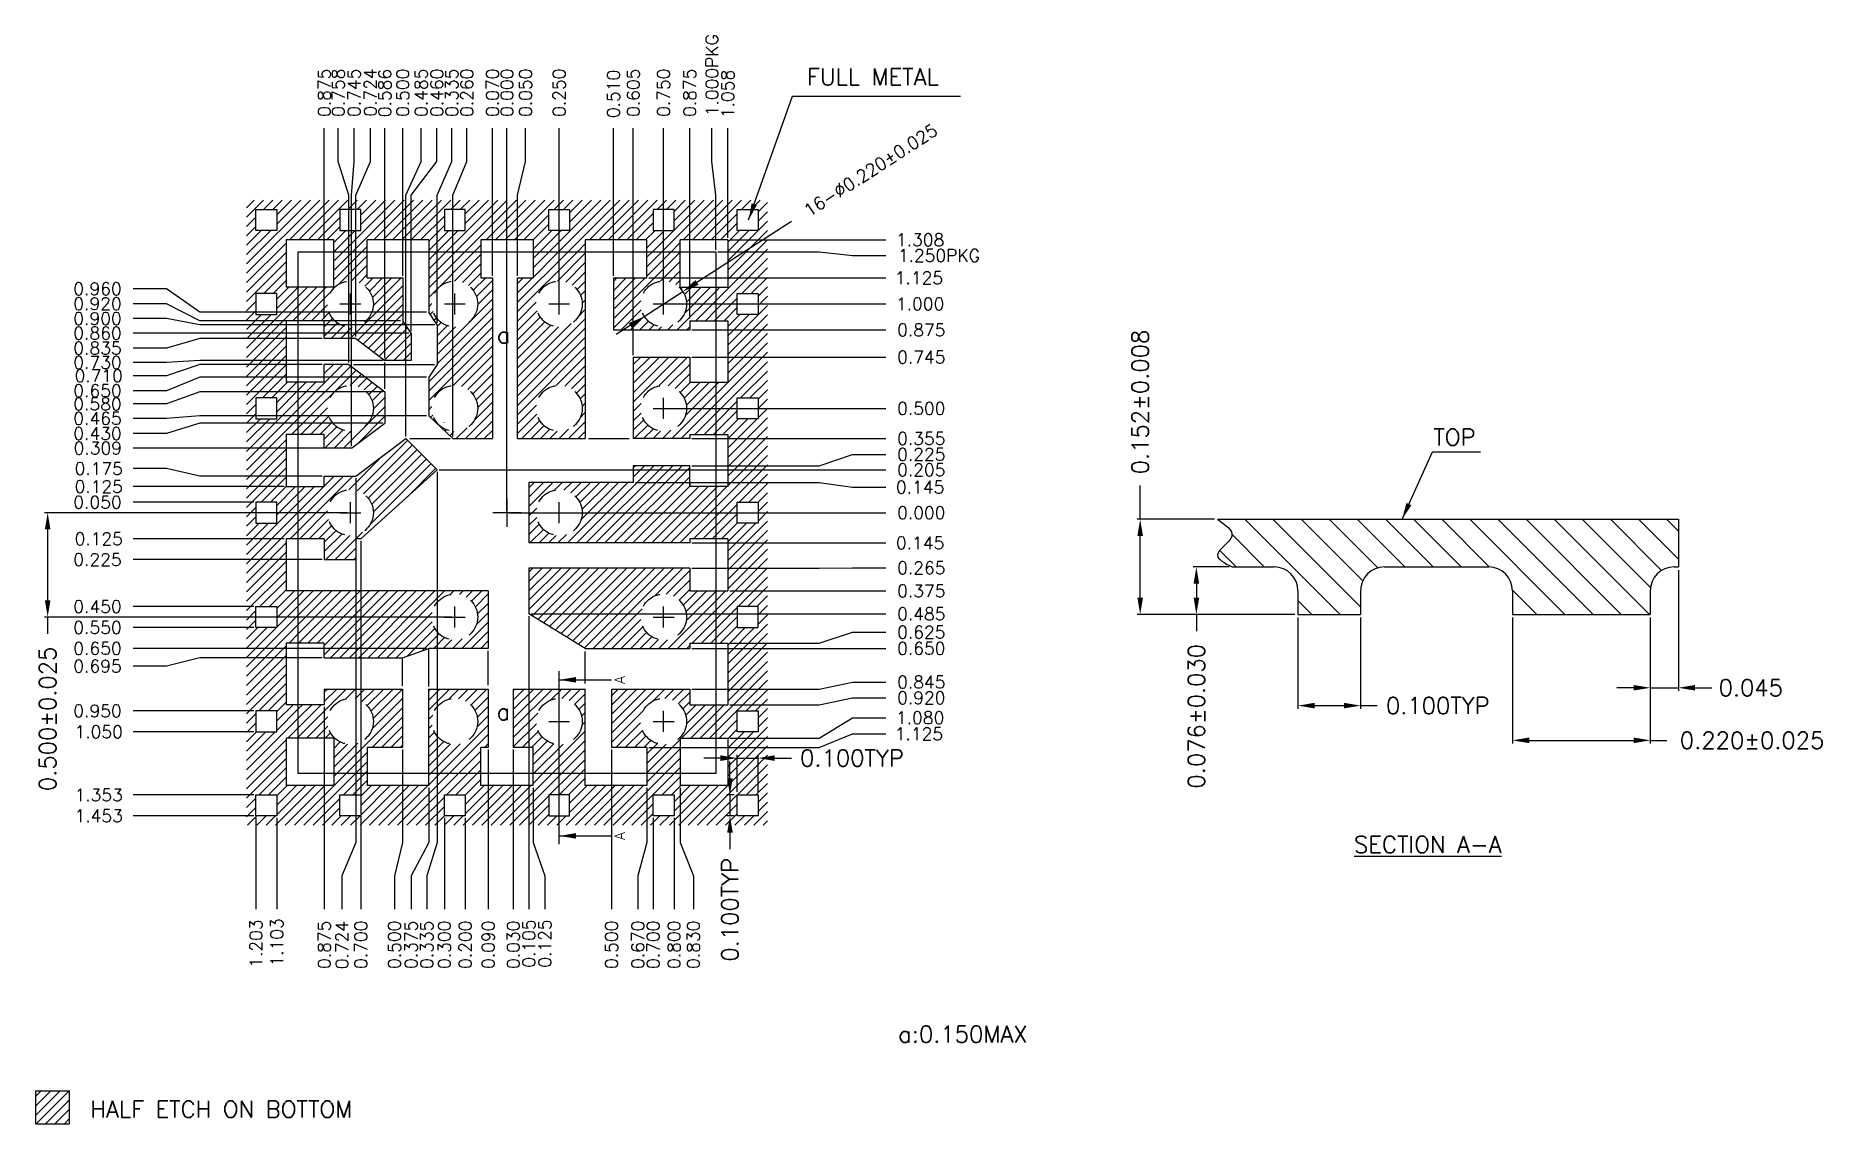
# Model space of a CAD drawing. Header units: millimetres. Extents: x 427.31 to 435.87, y 99.26 to 104.48.
import ezdxf
from ezdxf.enums import TextEntityAlignment as Align

# ---------------------------------------------------------------- set-up
doc = ezdxf.new("R2010")
doc.units = ezdxf.units.MM
doc.header["$LTSCALE"] = 0.5
doc.header["$PDMODE"] = 98
doc.linetypes.add('HIDDEN', pattern=[0.375, 0.25, -0.125])
for name, color, linetype in [('1', 7, 'HIDDEN'), ('1D', 4, 'Continuous'), ('HEB', 4, 'Continuous')]:
    doc.layers.add(name, color=color, linetype=linetype)
doc.styles.add('Chinese', font='', dxfattribs={"height": 5})
doc.styles.add('SIMPLEX', font='simplex.shx', dxfattribs={"bigfont": 'AllInOneBig.shx'})
doc.styles.get('Chinese').set_extended_font_data('SimSun')
doc.dimstyles.new('Standard4', dxfattribs={"dimtxt": 0.06, "dimasz": 0.08, "dimexe": 0.015, "dimexo": 0.01, "dimgap": 0.05, "dimtad": 1, "dimdec": 3, "dimrnd": 5e-06, "dimzin": 1, "dimtxsty": 'SIMPLEX', "dimcen": 0.05, "dimclrd": 256, "dimclre": 256, "dimclrt": 256, "dimazin": 3, "dimtp": 0.03, "dimtm": 0.05, "dimtfac": 0.8, "dimtdec": 3, "dimtmove": 0, "dimatfit": 3, "dimfxl": 0.05, "dimtzin": 4, "dimlwd": -1, "dimlwe": -1})
doc.dimstyles.new('Standard4$0', dxfattribs={"dimtxt": 0.08, "dimasz": 0.08, "dimexe": 0.015, "dimexo": 0.015, "dimgap": 0.027, "dimtad": 1, "dimdec": 3, "dimrnd": 0.0005, "dimzin": 1, "dimtxsty": 'SIMPLEX', "dimcen": 0.1905, "dimclrd": 256, "dimclre": 256, "dimclrt": 256, "dimazin": 3, "dimtp": 0.03, "dimtm": 0.05, "dimtfac": 0.8, "dimtdec": 3, "dimtmove": 0, "dimatfit": 3, "dimfxl": 0.05, "dimtzin": 4, "dimlwd": -1, "dimlwe": -1})
pattern_1 = [(45, (409.91974, 112.010298), (-0.02245064, 0.02245064), [])]

msp = doc.modelspace()

# ---------------------------------------------------------------- texts
at = {"color": 4, "ltscale": 0.1, "insert": (433.6271, 100.6403), "char_height": 0.08, "width": 0.873268, "attachment_point": 1, "style": 'Chinese'}
msp.add_mtext('{\\Fsimplex|c0;\\LSECTION \\Fsimplex|c134;A\\Fsimplex|c0;-\\Fsimplex|c134;A}', dxfattribs=at)
at = {"layer": '1D', "ltscale": 0.1, "char_height": 0.05, "width": 0.049333, "attachment_point": 1, "rotation": 90, "style": 'SIMPLEX'}
for insert in [(430.0843, 101.3693), (430.0843, 100.6216)]:
    msp.add_mtext('A', dxfattribs=dict(at, insert=insert))
at = {"layer": 'HEB', "color": 1, "linetype": 'ByBlock', "style": 'SIMPLEX'}
for s, p in [('a', (429.5208, 103.0016)), ('a', (429.5197, 101.1964)), ('a:0.150MAX', (431.4434, 99.6515))]:
    msp.add_text(s, height=0.08, dxfattribs=at).set_placement(p)
at = {"layer": 'HEB', "color": 0, "linetype": 'ByBlock', "style": 'SIMPLEX'}
msp.add_text('TOP', height=0.08, dxfattribs=at).set_placement((434.0068, 102.5115))
at = {"layer": 'HEB', "linetype": 'ByBlock', "style": 'SIMPLEX'}
msp.add_text('HALF ETCH ON BOTTOM', height=0.08, dxfattribs=at).set_placement((427.5741, 99.3317), align=Align.MIDDLE_LEFT)
at = {"layer": 'HEB', "color": 0, "linetype": 'ByBlock', "insert": (431.0069, 104.318), "char_height": 0.08, "width": 0.781911, "attachment_point": 1, "style": 'SIMPLEX'}
msp.add_mtext('FULL METAL', dxfattribs=at)

# ---------------------------------------------------------------- blocks, each defined once
blk = doc.blocks.new('*D177')
at = {"ltscale": 0.1, "transparency": 16777216}
blk.add_line((429.5696, 102.2001), (429.5696, 104.0321), dxfattribs=at)
at = {"layer": 'Defpoints', "color": 0, "ltscale": 0.1, "transparency": 16777216}
for p in [(429.5696, 104.0321), (429.5696, 102.1901), (429.5696, 102.1901)]:
    blk.add_point(p, dxfattribs=at)
at = {"ltscale": 0.1, "transparency": 16777216, "insert": (429.5696, 104.2021), "char_height": 0.06, "attachment_point": 5, "rotation": 90, "style": 'SIMPLEX'}
blk.add_mtext('\\A1;0.000', dxfattribs=at)
blk = doc.blocks.new('*D178')
at = {"ltscale": 0.1, "transparency": 16777216}
blk.add_line((430.6271, 103.5076), (430.6271, 104.0321), dxfattribs=at)
at = {"layer": 'Defpoints', "color": 0, "ltscale": 0.1, "transparency": 16777216}
for p in [(430.6271, 104.0321), (430.6271, 103.4976), (429.5696, 102.1901)]:
    blk.add_point(p, dxfattribs=at)
at = {"ltscale": 0.1, "transparency": 16777216, "insert": (430.6271, 104.1964), "char_height": 0.06, "attachment_point": 5, "rotation": 90, "style": 'SIMPLEX'}
blk.add_mtext('\\A1;1.058', dxfattribs=at)
blk = doc.blocks.new('*D179')
at = {"ltscale": 0.1, "transparency": 16777216}
for p, q in [((430.5515, 103.8721), (430.5515, 104.0321)), ((430.5696, 103.7121), (430.5515, 103.8721)), ((430.5696, 103.4501), (430.5696, 103.7121))]:
    blk.add_line(p, q, dxfattribs=at)
at = {"layer": 'Defpoints', "color": 0, "ltscale": 0.1, "transparency": 16777216}
for p in [(430.5515, 104.0321), (430.5696, 103.4401), (429.5696, 102.1901)]:
    blk.add_point(p, dxfattribs=at)
at = {"ltscale": 0.1, "transparency": 16777216, "insert": (430.5515, 104.2864), "char_height": 0.06, "attachment_point": 5, "rotation": 90, "style": 'SIMPLEX'}
blk.add_mtext('\\A1;1.000PKG', dxfattribs=at)
blk = doc.blocks.new('*D180')
at = {"ltscale": 0.1, "transparency": 16777216}
blk.add_line((430.0795, 103.3251), (430.0795, 104.0321), dxfattribs=at)
at = {"layer": 'Defpoints', "color": 0, "ltscale": 0.1, "transparency": 16777216}
for p in [(430.0795, 104.0321), (430.0795, 103.3151), (429.5696, 102.1901)]:
    blk.add_point(p, dxfattribs=at)
at = {"ltscale": 0.1, "transparency": 16777216, "insert": (430.0795, 104.1964), "char_height": 0.06, "attachment_point": 5, "rotation": 90, "style": 'SIMPLEX'}
blk.add_mtext('\\A1;0.510', dxfattribs=at)
blk = doc.blocks.new('*D181')
at = {"ltscale": 0.1, "transparency": 16777216}
blk.add_line((430.3196, 103.2001), (430.3196, 104.0321), dxfattribs=at)
at = {"layer": 'Defpoints', "color": 0, "ltscale": 0.1, "transparency": 16777216}
for p in [(430.3196, 104.0321), (430.3196, 103.1901), (429.5696, 102.1901)]:
    blk.add_point(p, dxfattribs=at)
at = {"ltscale": 0.1, "transparency": 16777216, "insert": (430.3196, 104.2021), "char_height": 0.06, "attachment_point": 5, "rotation": 90, "style": 'SIMPLEX'}
blk.add_mtext('\\A1;0.750', dxfattribs=at)
blk = doc.blocks.new('*D182')
at = {"ltscale": 0.1, "transparency": 16777216}
blk.add_line((429.8196, 103.2001), (429.8196, 104.0321), dxfattribs=at)
at = {"layer": 'Defpoints', "color": 0, "ltscale": 0.1, "transparency": 16777216}
for p in [(429.8196, 104.0321), (429.8196, 103.1901), (429.5696, 102.1901)]:
    blk.add_point(p, dxfattribs=at)
at = {"ltscale": 0.1, "transparency": 16777216, "insert": (429.8196, 104.2021), "char_height": 0.06, "attachment_point": 5, "rotation": 90, "style": 'SIMPLEX'}
blk.add_mtext('\\A1;0.250', dxfattribs=at)
blk = doc.blocks.new('*D183')
at = {"ltscale": 0.1, "transparency": 16777216}
for p, q in [((429.6583, 103.8721), (429.6583, 104.0321)), ((429.6201, 103.7121), (429.6583, 103.8721)), ((429.6201, 103.3251), (429.6201, 103.7121))]:
    blk.add_line(p, q, dxfattribs=at)
at = {"layer": 'Defpoints', "color": 0, "ltscale": 0.1, "transparency": 16777216}
for p in [(429.6583, 104.0321), (429.6201, 103.3151), (429.5696, 102.1901)]:
    blk.add_point(p, dxfattribs=at)
at = {"ltscale": 0.1, "transparency": 16777216, "insert": (429.6583, 104.2021), "char_height": 0.06, "attachment_point": 5, "rotation": 90, "style": 'SIMPLEX'}
blk.add_mtext('\\A1;0.050', dxfattribs=at)
blk = doc.blocks.new('*D184')
at = {"ltscale": 0.1, "transparency": 16777216}
blk.add_line((430.4446, 103.1201), (430.4446, 104.0321), dxfattribs=at)
at = {"layer": 'Defpoints', "color": 0, "ltscale": 0.1, "transparency": 16777216}
for p in [(430.4446, 104.0321), (430.4446, 103.1101), (429.5696, 102.1901)]:
    blk.add_point(p, dxfattribs=at)
at = {"ltscale": 0.1, "transparency": 16777216, "insert": (430.4446, 104.2021), "char_height": 0.06, "attachment_point": 5, "rotation": 90, "style": 'SIMPLEX'}
blk.add_mtext('\\A1;0.875', dxfattribs=at)
blk = doc.blocks.new('*D185')
at = {"ltscale": 0.1, "transparency": 16777216}
blk.add_line((429.5001, 103.3251), (429.5001, 104.0321), dxfattribs=at)
at = {"layer": 'Defpoints', "color": 0, "ltscale": 0.1, "transparency": 16777216}
for p in [(429.5001, 104.0321), (429.5001, 103.3151), (429.5696, 102.1901)]:
    blk.add_point(p, dxfattribs=at)
at = {"ltscale": 0.1, "transparency": 16777216, "insert": (429.5001, 104.2021), "char_height": 0.06, "attachment_point": 5, "rotation": 90, "style": 'SIMPLEX'}
blk.add_mtext('\\A1;0.070', dxfattribs=at)
blk = doc.blocks.new('*D186')
at = {"ltscale": 0.1, "transparency": 16777216}
blk.add_line((430.1747, 102.9456), (430.1747, 104.0321), dxfattribs=at)
at = {"layer": 'Defpoints', "color": 0, "ltscale": 0.1, "transparency": 16777216}
for p in [(430.1747, 104.0321), (430.1747, 102.9356), (429.5696, 102.1901)]:
    blk.add_point(p, dxfattribs=at)
at = {"ltscale": 0.1, "transparency": 16777216, "insert": (430.1747, 104.2021), "char_height": 0.06, "attachment_point": 5, "rotation": 90, "style": 'SIMPLEX'}
blk.add_mtext('\\A1;0.605', dxfattribs=at)
blk = doc.blocks.new('*D187')
at = {"ltscale": 0.1, "transparency": 16777216}
blk.add_line((429.0701, 103.3251), (429.0701, 104.0321), dxfattribs=at)
at = {"layer": 'Defpoints', "color": 0, "ltscale": 0.1, "transparency": 16777216}
for p in [(429.0701, 104.0321), (429.0701, 103.3151), (429.5696, 102.1901)]:
    blk.add_point(p, dxfattribs=at)
at = {"ltscale": 0.1, "transparency": 16777216, "insert": (429.0701, 104.2021), "char_height": 0.06, "attachment_point": 5, "rotation": 90, "style": 'SIMPLEX'}
blk.add_mtext('\\A1;0.500', dxfattribs=at)
blk = doc.blocks.new('*D188')
at = {"ltscale": 0.1, "transparency": 16777216}
blk.add_line((428.9841, 102.9301), (428.9841, 104.0321), dxfattribs=at)
at = {"layer": 'Defpoints', "color": 0, "ltscale": 0.1, "transparency": 16777216}
for p in [(428.9841, 104.0321), (428.9841, 102.9201), (429.5696, 102.1901)]:
    blk.add_point(p, dxfattribs=at)
at = {"ltscale": 0.1, "transparency": 16777216, "insert": (428.9841, 104.2007), "char_height": 0.06, "attachment_point": 5, "rotation": 90, "style": 'SIMPLEX'}
blk.add_mtext('\\A1;0.586', dxfattribs=at)
blk = doc.blocks.new('*D189')
at = {"ltscale": 0.1, "transparency": 16777216}
blk.add_line((428.6946, 103.1201), (428.6946, 104.0321), dxfattribs=at)
at = {"layer": 'Defpoints', "color": 0, "ltscale": 0.1, "transparency": 16777216}
for p in [(428.6946, 104.0321), (428.6946, 103.1101), (429.5696, 102.1901)]:
    blk.add_point(p, dxfattribs=at)
at = {"ltscale": 0.1, "transparency": 16777216, "insert": (428.6946, 104.2021), "char_height": 0.06, "attachment_point": 5, "rotation": 90, "style": 'SIMPLEX'}
blk.add_mtext('\\A1;0.875', dxfattribs=at)
blk = doc.blocks.new('*D190')
at = {"ltscale": 0.1, "transparency": 16777216}
blk.add_line((428.3671, 100.7276), (428.3671, 100.2899), dxfattribs=at)
at = {"layer": 'Defpoints', "color": 0, "ltscale": 0.1, "transparency": 16777216}
for p in [(429.5696, 102.1901), (428.3671, 100.7376), (428.3671, 100.2899)]:
    blk.add_point(p, dxfattribs=at)
at = {"ltscale": 0.1, "transparency": 16777216, "insert": (428.3671, 100.1256), "char_height": 0.06, "attachment_point": 5, "rotation": 90, "style": 'SIMPLEX'}
blk.add_mtext('\\A1;1.203', dxfattribs=at)
blk = doc.blocks.new('*D191')
at = {"ltscale": 0.1, "transparency": 16777216}
blk.add_line((428.4671, 100.7276), (428.4671, 100.2899), dxfattribs=at)
at = {"layer": 'Defpoints', "color": 0, "ltscale": 0.1, "transparency": 16777216}
for p in [(429.5696, 102.1901), (428.4671, 100.7376), (428.4671, 100.2899)]:
    blk.add_point(p, dxfattribs=at)
at = {"ltscale": 0.1, "transparency": 16777216, "insert": (428.4671, 100.1313), "char_height": 0.06, "attachment_point": 5, "rotation": 90, "style": 'SIMPLEX'}
blk.add_mtext('\\A1;1.103', dxfattribs=at)
blk = doc.blocks.new('*D192')
at = {"ltscale": 0.1, "transparency": 16777216}
blk.add_line((429.2696, 100.7276), (429.2696, 100.2899), dxfattribs=at)
at = {"layer": 'Defpoints', "color": 0, "ltscale": 0.1, "transparency": 16777216}
for p in [(429.5696, 102.1901), (429.2696, 100.7376), (429.2696, 100.2899)]:
    blk.add_point(p, dxfattribs=at)
at = {"ltscale": 0.1, "transparency": 16777216, "insert": (429.2696, 100.1199), "char_height": 0.06, "attachment_point": 5, "rotation": 90, "style": 'SIMPLEX'}
blk.add_mtext('\\A1;0.300', dxfattribs=at)
blk = doc.blocks.new('*D193')
at = {"ltscale": 0.1, "transparency": 16777216}
blk.add_line((429.3696, 100.7276), (429.3696, 100.2899), dxfattribs=at)
at = {"layer": 'Defpoints', "color": 0, "ltscale": 0.1, "transparency": 16777216}
for p in [(429.5696, 102.1901), (429.3696, 100.7376), (429.3696, 100.2899)]:
    blk.add_point(p, dxfattribs=at)
at = {"ltscale": 0.1, "transparency": 16777216, "insert": (429.3696, 100.1199), "char_height": 0.06, "attachment_point": 5, "rotation": 90, "style": 'SIMPLEX'}
blk.add_mtext('\\A1;0.200', dxfattribs=at)
blk = doc.blocks.new('*D194')
at = {"ltscale": 0.1, "transparency": 16777216}
for p, q in [((429.6946, 100.8726), (429.6946, 100.6099)), ((429.6946, 100.6099), (429.7511, 100.4499)), ((429.7511, 100.4499), (429.7511, 100.2899))]:
    blk.add_line(p, q, dxfattribs=at)
at = {"layer": 'Defpoints', "color": 0, "ltscale": 0.1, "transparency": 16777216}
for p in [(429.5696, 102.1901), (429.6946, 100.8826), (429.7511, 100.2899)]:
    blk.add_point(p, dxfattribs=at)
at = {"ltscale": 0.1, "transparency": 16777216, "insert": (429.7511, 100.1256), "char_height": 0.06, "attachment_point": 5, "rotation": 90, "style": 'SIMPLEX'}
blk.add_mtext('\\A1;0.125', dxfattribs=at)
blk = doc.blocks.new('*D195')
at = {"ltscale": 0.1, "transparency": 16777216}
for p, q in [((430.2396, 100.8726), (430.2396, 100.6099)), ((430.2396, 100.6099), (430.1962, 100.4499)), ((430.1962, 100.4499), (430.1962, 100.2899))]:
    blk.add_line(p, q, dxfattribs=at)
at = {"layer": 'Defpoints', "color": 0, "ltscale": 0.1, "transparency": 16777216}
for p in [(429.5696, 102.1901), (430.2396, 100.8826), (430.1962, 100.2899)]:
    blk.add_point(p, dxfattribs=at)
at = {"ltscale": 0.1, "transparency": 16777216, "insert": (430.1962, 100.1199), "char_height": 0.06, "attachment_point": 5, "rotation": 90, "style": 'SIMPLEX'}
blk.add_mtext('\\A1;0.670', dxfattribs=at)
blk = doc.blocks.new('*D196')
at = {"ltscale": 0.1, "transparency": 16777216}
for p, q in [((430.3996, 100.8726), (430.3996, 100.6099)), ((430.3996, 100.6099), (430.4624, 100.4499)), ((430.4624, 100.4499), (430.4624, 100.2899))]:
    blk.add_line(p, q, dxfattribs=at)
at = {"layer": 'Defpoints', "color": 0, "ltscale": 0.1, "transparency": 16777216}
for p in [(429.5696, 102.1901), (430.3996, 100.8826), (430.4624, 100.2899)]:
    blk.add_point(p, dxfattribs=at)
at = {"ltscale": 0.1, "transparency": 16777216, "insert": (430.4624, 100.1199), "char_height": 0.06, "attachment_point": 5, "rotation": 90, "style": 'SIMPLEX'}
blk.add_mtext('\\A1;0.830', dxfattribs=at)
blk = doc.blocks.new('*D197')
at = {"ltscale": 0.1, "transparency": 16777216}
blk.add_line((428.6946, 101.2601), (428.6946, 100.2899), dxfattribs=at)
at = {"layer": 'Defpoints', "color": 0, "ltscale": 0.1, "transparency": 16777216}
for p in [(429.5696, 102.1901), (428.6946, 101.2701), (428.6946, 100.2899)]:
    blk.add_point(p, dxfattribs=at)
at = {"ltscale": 0.1, "transparency": 16777216, "insert": (428.6946, 100.1199), "char_height": 0.06, "attachment_point": 5, "rotation": 90, "style": 'SIMPLEX'}
blk.add_mtext('\\A1;0.875', dxfattribs=at)
blk = doc.blocks.new('*D198')
at = {"ltscale": 0.1, "transparency": 16777216}
blk.add_line((429.4797, 101.0551), (429.4797, 100.2899), dxfattribs=at)
at = {"layer": 'Defpoints', "color": 0, "ltscale": 0.1, "transparency": 16777216}
for p in [(429.5696, 102.1901), (429.4797, 101.0651), (429.4797, 100.2899)]:
    blk.add_point(p, dxfattribs=at)
at = {"ltscale": 0.1, "transparency": 16777216, "insert": (429.4797, 100.1199), "char_height": 0.06, "attachment_point": 5, "rotation": 90, "style": 'SIMPLEX'}
blk.add_mtext('\\A1;0.090', dxfattribs=at)
blk = doc.blocks.new('*D199')
at = {"ltscale": 0.1, "transparency": 16777216}
blk.add_line((429.5997, 101.0551), (429.5997, 100.2899), dxfattribs=at)
at = {"layer": 'Defpoints', "color": 0, "ltscale": 0.1, "transparency": 16777216}
for p in [(429.5696, 102.1901), (429.5997, 101.0651), (429.5997, 100.2899)]:
    blk.add_point(p, dxfattribs=at)
at = {"ltscale": 0.1, "transparency": 16777216, "insert": (429.5997, 100.1199), "char_height": 0.06, "attachment_point": 5, "rotation": 90, "style": 'SIMPLEX'}
blk.add_mtext('\\A1;0.030', dxfattribs=at)
blk = doc.blocks.new('*D200')
at = {"ltscale": 0.1, "transparency": 16777216}
blk.add_line((430.07, 101.0551), (430.07, 100.2899), dxfattribs=at)
at = {"layer": 'Defpoints', "color": 0, "ltscale": 0.1, "transparency": 16777216}
for p in [(429.5696, 102.1901), (430.07, 101.0651), (430.07, 100.2899)]:
    blk.add_point(p, dxfattribs=at)
at = {"ltscale": 0.1, "transparency": 16777216, "insert": (430.07, 100.1199), "char_height": 0.06, "attachment_point": 5, "rotation": 90, "style": 'SIMPLEX'}
blk.add_mtext('\\A1;0.500', dxfattribs=at)
blk = doc.blocks.new('*D201')
at = {"ltscale": 0.1, "transparency": 16777216}
for p, q in [((429.0693, 101.0551), (429.0693, 100.6099)), ((429.0693, 100.6099), (429.0305, 100.4499)), ((429.0305, 100.4499), (429.0305, 100.2899))]:
    blk.add_line(p, q, dxfattribs=at)
at = {"layer": 'Defpoints', "color": 0, "ltscale": 0.1, "transparency": 16777216}
for p in [(429.5696, 102.1901), (429.0693, 101.0651), (429.0305, 100.2899)]:
    blk.add_point(p, dxfattribs=at)
at = {"ltscale": 0.1, "transparency": 16777216, "insert": (429.0305, 100.1199), "char_height": 0.06, "attachment_point": 5, "rotation": 90, "style": 'SIMPLEX'}
blk.add_mtext('\\A1;0.500', dxfattribs=at)
blk = doc.blocks.new('*D202')
at = {"ltscale": 0.1, "transparency": 16777216}
blk.add_line((429.6746, 101.6951), (429.6746, 100.2899), dxfattribs=at)
at = {"layer": 'Defpoints', "color": 0, "ltscale": 0.1, "transparency": 16777216}
for p in [(429.5696, 102.1901), (429.6746, 101.7051), (429.6746, 100.2899)]:
    blk.add_point(p, dxfattribs=at)
at = {"ltscale": 0.1, "transparency": 16777216, "insert": (429.6746, 100.1256), "char_height": 0.06, "attachment_point": 5, "rotation": 90, "style": 'SIMPLEX'}
blk.add_mtext('\\A1;0.105', dxfattribs=at)
blk = doc.blocks.new('*D203')
at = {"ltscale": 0.1, "transparency": 16777216}
for p, q in [((429.2346, 102.3851), (429.2346, 100.6099)), ((429.2346, 100.6099), (429.1856, 100.4499)), ((429.1856, 100.4499), (429.1856, 100.2899))]:
    blk.add_line(p, q, dxfattribs=at)
at = {"layer": 'Defpoints', "color": 0, "ltscale": 0.1, "transparency": 16777216}
for p in [(429.2346, 102.3951), (429.5696, 102.1901), (429.1856, 100.2899)]:
    blk.add_point(p, dxfattribs=at)
at = {"ltscale": 0.1, "transparency": 16777216, "insert": (429.1856, 100.1199), "char_height": 0.06, "attachment_point": 5, "rotation": 90, "style": 'SIMPLEX'}
blk.add_mtext('\\A1;0.335', dxfattribs=at)
blk = doc.blocks.new('*D204')
at = {"ltscale": 0.1, "transparency": 16777216}
for p, q in [((429.3771, 103.8721), (429.3771, 104.0321)), ((429.3096, 103.7121), (429.3771, 103.8721)), ((429.3096, 102.5552), (429.3096, 103.7121))]:
    blk.add_line(p, q, dxfattribs=at)
at = {"layer": 'Defpoints', "color": 0, "ltscale": 0.1, "transparency": 16777216}
for p in [(429.3771, 104.0321), (429.3096, 102.5452), (429.5696, 102.1901)]:
    blk.add_point(p, dxfattribs=at)
at = {"ltscale": 0.1, "transparency": 16777216, "insert": (429.3771, 104.2021), "char_height": 0.06, "attachment_point": 5, "rotation": 90, "style": 'SIMPLEX'}
blk.add_mtext('\\A1;0.260', dxfattribs=at)
blk = doc.blocks.new('*D205')
at = {"ltscale": 0.1, "transparency": 16777216}
blk.add_line((429.5796, 102.1901), (431.3842, 102.1901), dxfattribs=at)
at = {"layer": 'Defpoints', "color": 0, "ltscale": 0.1, "transparency": 16777216}
for p in [(429.5696, 102.1901), (429.5696, 102.1901), (431.3842, 102.1901)]:
    blk.add_point(p, dxfattribs=at)
at = {"ltscale": 0.1, "transparency": 16777216, "insert": (431.5542, 102.1901), "char_height": 0.06, "attachment_point": 5, "style": 'SIMPLEX'}
blk.add_mtext('\\A1;0.000', dxfattribs=at)
blk = doc.blocks.new('*D206')
at = {"ltscale": 0.1, "transparency": 16777216}
blk.add_line((430.6371, 103.4976), (431.3842, 103.4976), dxfattribs=at)
at = {"layer": 'Defpoints', "color": 0, "ltscale": 0.1, "transparency": 16777216}
for p in [(430.6271, 103.4976), (431.3842, 103.4976), (429.5696, 102.1901)]:
    blk.add_point(p, dxfattribs=at)
at = {"ltscale": 0.1, "transparency": 16777216, "insert": (431.5485, 103.4976), "char_height": 0.06, "attachment_point": 5, "style": 'SIMPLEX'}
blk.add_mtext('\\A1;1.308', dxfattribs=at)
blk = doc.blocks.new('*D207')
at = {"ltscale": 0.1, "transparency": 16777216}
for p, q in [((430.5796, 103.4401), (431.0642, 103.4401)), ((431.0642, 103.4401), (431.2242, 103.4223)), ((431.2242, 103.4223), (431.3842, 103.4223))]:
    blk.add_line(p, q, dxfattribs=at)
at = {"layer": 'Defpoints', "color": 0, "ltscale": 0.1, "transparency": 16777216}
for p in [(430.5696, 103.4401), (431.3842, 103.4223), (429.5696, 102.1901)]:
    blk.add_point(p, dxfattribs=at)
at = {"ltscale": 0.1, "transparency": 16777216, "insert": (431.6385, 103.4223), "char_height": 0.06, "attachment_point": 5, "style": 'SIMPLEX'}
blk.add_mtext('\\A1;1.250PKG', dxfattribs=at)
blk = doc.blocks.new('*D208')
at = {"ltscale": 0.1, "transparency": 16777216}
blk.add_line((430.3296, 103.1901), (431.3842, 103.1901), dxfattribs=at)
at = {"layer": 'Defpoints', "color": 0, "ltscale": 0.1, "transparency": 16777216}
for p in [(430.3196, 103.1901), (431.3842, 103.1901), (429.5696, 102.1901)]:
    blk.add_point(p, dxfattribs=at)
at = {"ltscale": 0.1, "transparency": 16777216, "insert": (431.5485, 103.1901), "char_height": 0.06, "attachment_point": 5, "style": 'SIMPLEX'}
blk.add_mtext('\\A1;1.000', dxfattribs=at)
blk = doc.blocks.new('*D209')
at = {"ltscale": 0.1, "transparency": 16777216}
blk.add_line((430.2496, 103.3151), (431.3842, 103.3151), dxfattribs=at)
at = {"layer": 'Defpoints', "color": 0, "ltscale": 0.1, "transparency": 16777216}
for p in [(430.2396, 103.3151), (431.3842, 103.3151), (429.5696, 102.1901)]:
    blk.add_point(p, dxfattribs=at)
at = {"ltscale": 0.1, "transparency": 16777216, "insert": (431.5428, 103.3151), "char_height": 0.06, "attachment_point": 5, "style": 'SIMPLEX'}
blk.add_mtext('\\A1;1.125', dxfattribs=at)
blk = doc.blocks.new('*D210')
at = {"ltscale": 0.1, "transparency": 16777216}
blk.add_line((430.3296, 102.6901), (431.3842, 102.6901), dxfattribs=at)
at = {"layer": 'Defpoints', "color": 0, "ltscale": 0.1, "transparency": 16777216}
for p in [(430.3196, 102.6901), (431.3842, 102.6901), (429.5696, 102.1901)]:
    blk.add_point(p, dxfattribs=at)
at = {"ltscale": 0.1, "transparency": 16777216, "insert": (431.5542, 102.6901), "char_height": 0.06, "attachment_point": 5, "style": 'SIMPLEX'}
blk.add_mtext('\\A1;0.500', dxfattribs=at)
blk = doc.blocks.new('*D211')
at = {"ltscale": 0.1, "transparency": 16777216}
for p, q in [((431.0642, 102.4151), (431.2242, 102.4695)), ((431.2242, 102.4695), (431.3842, 102.4695)), ((430.4546, 102.4151), (431.0642, 102.4151))]:
    blk.add_line(p, q, dxfattribs=at)
at = {"layer": 'Defpoints', "color": 0, "ltscale": 0.1, "transparency": 16777216}
for p in [(431.3842, 102.4695), (430.4446, 102.4151), (429.5696, 102.1901)]:
    blk.add_point(p, dxfattribs=at)
at = {"ltscale": 0.1, "transparency": 16777216, "insert": (431.5542, 102.4695), "char_height": 0.06, "attachment_point": 5, "style": 'SIMPLEX'}
blk.add_mtext('\\A1;0.225', dxfattribs=at)
blk = doc.blocks.new('*D212')
at = {"ltscale": 0.1, "transparency": 16777216}
blk.add_line((430.4546, 102.0451), (431.3842, 102.0451), dxfattribs=at)
at = {"layer": 'Defpoints', "color": 0, "ltscale": 0.1, "transparency": 16777216}
for p in [(429.5696, 102.1901), (430.4446, 102.0451), (431.3842, 102.0451)]:
    blk.add_point(p, dxfattribs=at)
at = {"ltscale": 0.1, "transparency": 16777216, "insert": (431.5485, 102.0451), "char_height": 0.06, "attachment_point": 5, "style": 'SIMPLEX'}
blk.add_mtext('\\A1;0.145', dxfattribs=at)
blk = doc.blocks.new('*D213')
at = {"ltscale": 0.1, "transparency": 16777216}
for p, q in [((430.4546, 101.9251), (431.0642, 101.9251)), ((431.0642, 101.9251), (431.2242, 101.9257)), ((431.2242, 101.9257), (431.3842, 101.9257))]:
    blk.add_line(p, q, dxfattribs=at)
at = {"layer": 'Defpoints', "color": 0, "ltscale": 0.1, "transparency": 16777216}
for p in [(429.5696, 102.1901), (430.4446, 101.9251), (431.3842, 101.9257)]:
    blk.add_point(p, dxfattribs=at)
at = {"ltscale": 0.1, "transparency": 16777216, "insert": (431.5542, 101.9257), "char_height": 0.06, "attachment_point": 5, "style": 'SIMPLEX'}
blk.add_mtext('\\A1;0.265', dxfattribs=at)
blk = doc.blocks.new('*D214')
at = {"ltscale": 0.1, "transparency": 16777216}
blk.add_line((430.4546, 101.5401), (431.3842, 101.5401), dxfattribs=at)
at = {"layer": 'Defpoints', "color": 0, "ltscale": 0.1, "transparency": 16777216}
for p in [(429.5696, 102.1901), (430.4446, 101.5401), (431.3842, 101.5401)]:
    blk.add_point(p, dxfattribs=at)
at = {"ltscale": 0.1, "transparency": 16777216, "insert": (431.5542, 101.5401), "char_height": 0.06, "attachment_point": 5, "style": 'SIMPLEX'}
blk.add_mtext('\\A1;0.650', dxfattribs=at)
blk = doc.blocks.new('*D215')
at = {"ltscale": 0.1, "transparency": 16777216}
blk.add_line((429.6846, 101.7051), (431.3842, 101.7051), dxfattribs=at)
at = {"layer": 'Defpoints', "color": 0, "ltscale": 0.1, "transparency": 16777216}
for p in [(429.5696, 102.1901), (429.6746, 101.7051), (431.3842, 101.7051)]:
    blk.add_point(p, dxfattribs=at)
at = {"ltscale": 0.1, "transparency": 16777216, "insert": (431.5542, 101.7051), "char_height": 0.06, "attachment_point": 5, "style": 'SIMPLEX'}
blk.add_mtext('\\A1;0.485', dxfattribs=at)
blk = doc.blocks.new('*D216')
at = {"ltscale": 0.1, "transparency": 16777216}
blk.add_line((430.4546, 102.9356), (431.3842, 102.9356), dxfattribs=at)
at = {"layer": 'Defpoints', "color": 0, "ltscale": 0.1, "transparency": 16777216}
for p in [(430.4446, 102.9356), (431.3842, 102.9356), (429.5696, 102.1901)]:
    blk.add_point(p, dxfattribs=at)
at = {"ltscale": 0.1, "transparency": 16777216, "insert": (431.5542, 102.9356), "char_height": 0.06, "attachment_point": 5, "style": 'SIMPLEX'}
blk.add_mtext('\\A1;0.745', dxfattribs=at)
blk = doc.blocks.new('*D217')
at = {"ltscale": 0.1, "transparency": 16777216}
blk.add_line((430.4546, 103.0656), (431.3842, 103.0656), dxfattribs=at)
at = {"layer": 'Defpoints', "color": 0, "ltscale": 0.1, "transparency": 16777216}
for p in [(430.4446, 103.0656), (431.3842, 103.0656), (429.5696, 102.1901)]:
    blk.add_point(p, dxfattribs=at)
at = {"ltscale": 0.1, "transparency": 16777216, "insert": (431.5542, 103.0656), "char_height": 0.06, "attachment_point": 5, "style": 'SIMPLEX'}
blk.add_mtext('\\A1;0.875', dxfattribs=at)
blk = doc.blocks.new('*D218')
at = {"ltscale": 0.1, "transparency": 16777216}
for p, q in [((428.8455, 102.3551), (428.8455, 100.6099)), ((428.8455, 100.6099), (428.7792, 100.4499)), ((428.7792, 100.4499), (428.7792, 100.2899))]:
    blk.add_line(p, q, dxfattribs=at)
at = {"layer": 'Defpoints', "color": 0, "ltscale": 0.1, "transparency": 16777216}
for p in [(428.8455, 102.3651), (429.5696, 102.1901), (428.7792, 100.2899)]:
    blk.add_point(p, dxfattribs=at)
at = {"ltscale": 0.1, "transparency": 16777216, "insert": (428.7792, 100.1185), "char_height": 0.06, "attachment_point": 5, "rotation": 90, "style": 'SIMPLEX'}
blk.add_mtext('\\A1;0.724', dxfattribs=at)
blk = doc.blocks.new('*D219')
at = {"ltscale": 0.1, "transparency": 16777216}
for p, q in [((430.4546, 101.345), (431.0642, 101.345)), ((431.0642, 101.345), (431.2242, 101.3788)), ((431.2242, 101.3788), (431.3842, 101.3788))]:
    blk.add_line(p, q, dxfattribs=at)
at = {"layer": 'Defpoints', "color": 0, "ltscale": 0.1, "transparency": 16777216}
for p in [(429.5696, 102.1901), (430.4446, 101.345), (431.3842, 101.3788)]:
    blk.add_point(p, dxfattribs=at)
at = {"ltscale": 0.1, "transparency": 16777216, "insert": (431.5542, 101.3788), "char_height": 0.06, "attachment_point": 5, "style": 'SIMPLEX'}
blk.add_mtext('\\A1;0.845', dxfattribs=at)
blk = doc.blocks.new('*D220')
at = {"ltscale": 0.1, "transparency": 16777216}
blk.add_line((428.3571, 102.2401), (427.7782, 102.2401), dxfattribs=at)
at = {"layer": 'Defpoints', "color": 0, "ltscale": 0.1, "transparency": 16777216}
for p in [(427.7782, 102.2401), (428.3671, 102.2401), (429.5696, 102.1901)]:
    blk.add_point(p, dxfattribs=at)
at = {"ltscale": 0.1, "transparency": 16777216, "insert": (427.6082, 102.2401), "char_height": 0.06, "attachment_point": 5, "style": 'SIMPLEX'}
blk.add_mtext('\\A1;0.050', dxfattribs=at)
blk = doc.blocks.new('*D221')
at = {"ltscale": 0.1, "transparency": 16777216}
for p, q in [((431.0642, 101.0651), (431.2242, 101.1302)), ((431.2242, 101.1302), (431.3842, 101.1302)), ((430.2496, 101.0651), (431.0642, 101.0651))]:
    blk.add_line(p, q, dxfattribs=at)
at = {"layer": 'Defpoints', "color": 0, "ltscale": 0.1, "transparency": 16777216}
for p in [(429.5696, 102.1901), (431.3842, 101.1302), (430.2396, 101.0651)]:
    blk.add_point(p, dxfattribs=at)
at = {"ltscale": 0.1, "transparency": 16777216, "insert": (431.5428, 101.1302), "char_height": 0.06, "attachment_point": 5, "style": 'SIMPLEX'}
blk.add_mtext('\\A1;1.125', dxfattribs=at)
blk = doc.blocks.new('*D222')
at = {"ltscale": 0.1, "transparency": 16777216}
for p, q in [((427.9382, 103.2626), (427.7782, 103.2626)), ((428.0982, 103.1501), (427.9382, 103.2626)), ((429.1846, 103.1501), (428.0982, 103.1501))]:
    blk.add_line(p, q, dxfattribs=at)
at = {"layer": 'Defpoints', "color": 0, "ltscale": 0.1, "transparency": 16777216}
for p in [(427.7782, 103.2626), (429.1946, 103.1501), (429.5696, 102.1901)]:
    blk.add_point(p, dxfattribs=at)
at = {"ltscale": 0.1, "transparency": 16777216, "insert": (427.6082, 103.2626), "char_height": 0.06, "attachment_point": 5, "style": 'SIMPLEX'}
blk.add_mtext('\\A1;0.960', dxfattribs=at)
blk = doc.blocks.new('*D223')
at = {"ltscale": 0.1, "transparency": 16777216}
for p, q in [((427.9382, 103.1916), (427.7782, 103.1916)), ((428.0982, 103.1101), (427.9382, 103.1916)), ((429.0601, 103.1101), (428.0982, 103.1101))]:
    blk.add_line(p, q, dxfattribs=at)
at = {"layer": 'Defpoints', "color": 0, "ltscale": 0.1, "transparency": 16777216}
for p in [(427.7782, 103.1916), (429.0701, 103.1101), (429.5696, 102.1901)]:
    blk.add_point(p, dxfattribs=at)
at = {"ltscale": 0.1, "transparency": 16777216, "insert": (427.6082, 103.1916), "char_height": 0.06, "attachment_point": 5, "style": 'SIMPLEX'}
blk.add_mtext('\\A1;0.920', dxfattribs=at)
blk = doc.blocks.new('*D224')
at = {"ltscale": 0.1, "transparency": 16777216}
for p, q in [((427.9382, 103.12), (427.7782, 103.12)), ((428.0982, 103.0901), (427.9382, 103.12)), ((429.2247, 103.0901), (428.0982, 103.0901))]:
    blk.add_line(p, q, dxfattribs=at)
at = {"layer": 'Defpoints', "color": 0, "ltscale": 0.1, "transparency": 16777216}
for p in [(427.7782, 103.12), (429.2347, 103.0901), (429.5696, 102.1901)]:
    blk.add_point(p, dxfattribs=at)
at = {"ltscale": 0.1, "transparency": 16777216, "insert": (427.6082, 103.12), "char_height": 0.06, "attachment_point": 5, "style": 'SIMPLEX'}
blk.add_mtext('\\A1;0.900', dxfattribs=at)
blk = doc.blocks.new('*D225')
at = {"ltscale": 0.1, "transparency": 16777216}
for p, q in [((427.9382, 102.9784), (427.7782, 102.9784)), ((428.0982, 103.0248), (427.9382, 102.9784)), ((428.6846, 103.0248), (428.0982, 103.0248))]:
    blk.add_line(p, q, dxfattribs=at)
at = {"layer": 'Defpoints', "color": 0, "ltscale": 0.1, "transparency": 16777216}
for p in [(427.7782, 102.9784), (428.6946, 103.0248), (429.5696, 102.1901)]:
    blk.add_point(p, dxfattribs=at)
at = {"ltscale": 0.1, "transparency": 16777216, "insert": (427.6082, 102.9784), "char_height": 0.06, "attachment_point": 5, "style": 'SIMPLEX'}
blk.add_mtext('\\A1;0.835', dxfattribs=at)
blk = doc.blocks.new('*D226')
at = {"ltscale": 0.1, "transparency": 16777216}
for p, q in [((427.9382, 102.9101), (427.7782, 102.9101)), ((428.0982, 102.9201), (427.9382, 102.9101)), ((428.9741, 102.9201), (428.0982, 102.9201))]:
    blk.add_line(p, q, dxfattribs=at)
at = {"layer": 'Defpoints', "color": 0, "ltscale": 0.1, "transparency": 16777216}
for p in [(427.7782, 102.9101), (428.9841, 102.9201), (429.5696, 102.1901)]:
    blk.add_point(p, dxfattribs=at)
at = {"ltscale": 0.1, "transparency": 16777216, "insert": (427.6082, 102.9101), "char_height": 0.06, "attachment_point": 5, "style": 'SIMPLEX'}
blk.add_mtext('\\A1;0.730', dxfattribs=at)
blk = doc.blocks.new('*D227')
at = {"ltscale": 0.1, "transparency": 16777216}
for p, q in [((428.0982, 102.8998), (427.9382, 102.8466)), ((428.6846, 102.8998), (428.0982, 102.8998)), ((427.9382, 102.8466), (427.7782, 102.8466))]:
    blk.add_line(p, q, dxfattribs=at)
at = {"layer": 'Defpoints', "color": 0, "ltscale": 0.1, "transparency": 16777216}
for p in [(428.6946, 102.8998), (427.7782, 102.8466), (429.5696, 102.1901)]:
    blk.add_point(p, dxfattribs=at)
at = {"ltscale": 0.1, "transparency": 16777216, "insert": (427.6139, 102.8466), "char_height": 0.06, "attachment_point": 5, "style": 'SIMPLEX'}
blk.add_mtext('\\A1;0.710', dxfattribs=at)
blk = doc.blocks.new('*D228')
at = {"ltscale": 0.1, "transparency": 16777216}
for p, q in [((427.9382, 102.6422), (427.7782, 102.6422)), ((428.0982, 102.6549), (427.9382, 102.6422)), ((429.1846, 102.6549), (428.0982, 102.6549))]:
    blk.add_line(p, q, dxfattribs=at)
at = {"layer": 'Defpoints', "color": 0, "ltscale": 0.1, "transparency": 16777216}
for p in [(427.7782, 102.6422), (429.1946, 102.6549), (429.5696, 102.1901)]:
    blk.add_point(p, dxfattribs=at)
at = {"ltscale": 0.1, "transparency": 16777216, "insert": (427.6082, 102.6422), "char_height": 0.06, "attachment_point": 5, "style": 'SIMPLEX'}
blk.add_mtext('\\A1;0.465', dxfattribs=at)
blk = doc.blocks.new('*D229')
at = {"ltscale": 0.1, "transparency": 16777216}
blk.add_line((428.5021, 102.0651), (427.7782, 102.0651), dxfattribs=at)
at = {"layer": 'Defpoints', "color": 0, "ltscale": 0.1, "transparency": 16777216}
for p in [(429.5696, 102.1901), (427.7782, 102.0651), (428.5121, 102.0651)]:
    blk.add_point(p, dxfattribs=at)
at = {"ltscale": 0.1, "transparency": 16777216, "insert": (427.6139, 102.0651), "char_height": 0.06, "attachment_point": 5, "style": 'SIMPLEX'}
blk.add_mtext('\\A1;0.125', dxfattribs=at)
blk = doc.blocks.new('*D230')
at = {"ltscale": 0.1, "transparency": 16777216}
for p, q in [((428.915, 103.8721), (428.915, 104.0321)), ((428.8452, 103.7121), (428.915, 103.8721)), ((428.8452, 103.0348), (428.8452, 103.7121))]:
    blk.add_line(p, q, dxfattribs=at)
at = {"layer": 'Defpoints', "color": 0, "ltscale": 0.1, "transparency": 16777216}
for p in [(428.915, 104.0321), (428.8452, 103.0248), (429.5696, 102.1901)]:
    blk.add_point(p, dxfattribs=at)
at = {"ltscale": 0.1, "transparency": 16777216, "insert": (428.915, 104.2036), "char_height": 0.06, "attachment_point": 5, "rotation": 90, "style": 'SIMPLEX'}
blk.add_mtext('\\A1;0.724', dxfattribs=at)
blk = doc.blocks.new('*D231')
at = {"ltscale": 0.1, "transparency": 16777216}
for p, q in [((429.3052, 103.8721), (429.3052, 104.0321)), ((429.2347, 103.7121), (429.3052, 103.8721)), ((429.2347, 103.1001), (429.2347, 103.7121))]:
    blk.add_line(p, q, dxfattribs=at)
at = {"layer": 'Defpoints', "color": 0, "ltscale": 0.1, "transparency": 16777216}
for p in [(429.3052, 104.0321), (429.2347, 103.0901), (429.5696, 102.1901)]:
    blk.add_point(p, dxfattribs=at)
at = {"ltscale": 0.1, "transparency": 16777216, "insert": (429.3052, 104.2021), "char_height": 0.06, "attachment_point": 5, "rotation": 90, "style": 'SIMPLEX'}
blk.add_mtext('\\A1;0.335', dxfattribs=at)
blk = doc.blocks.new('*D232')
at = {"ltscale": 0.1, "transparency": 16777216}
blk.add_line((428.3571, 100.8376), (427.7782, 100.8376), dxfattribs=at)
at = {"layer": 'Defpoints', "color": 0, "ltscale": 0.1, "transparency": 16777216}
for p in [(429.5696, 102.1901), (427.7782, 100.8376), (428.3671, 100.8376)]:
    blk.add_point(p, dxfattribs=at)
at = {"ltscale": 0.1, "transparency": 16777216, "insert": (427.6139, 100.8376), "char_height": 0.06, "attachment_point": 5, "style": 'SIMPLEX'}
blk.add_mtext('\\A1;1.353', dxfattribs=at)
blk = doc.blocks.new('*D233')
at = {"ltscale": 0.1, "transparency": 16777216}
blk.add_line((428.3571, 100.7376), (427.7782, 100.7376), dxfattribs=at)
at = {"layer": 'Defpoints', "color": 0, "ltscale": 0.1, "transparency": 16777216}
for p in [(429.5696, 102.1901), (427.7782, 100.7376), (428.3671, 100.7376)]:
    blk.add_point(p, dxfattribs=at)
at = {"ltscale": 0.1, "transparency": 16777216, "insert": (427.6139, 100.7376), "char_height": 0.06, "attachment_point": 5, "style": 'SIMPLEX'}
blk.add_mtext('\\A1;1.453', dxfattribs=at)
blk = doc.blocks.new('*D234')
at = {"ltscale": 0.1, "transparency": 16777216}
blk.add_line((428.3571, 101.1401), (427.7782, 101.1401), dxfattribs=at)
at = {"layer": 'Defpoints', "color": 0, "ltscale": 0.1, "transparency": 16777216}
for p in [(429.5696, 102.1901), (427.7782, 101.1401), (428.3671, 101.1401)]:
    blk.add_point(p, dxfattribs=at)
at = {"ltscale": 0.1, "transparency": 16777216, "insert": (427.6139, 101.1401), "char_height": 0.06, "attachment_point": 5, "style": 'SIMPLEX'}
blk.add_mtext('\\A1;1.050', dxfattribs=at)
blk = doc.blocks.new('*D235')
at = {"ltscale": 0.1, "transparency": 16777216}
blk.add_line((428.3571, 101.2401), (427.7782, 101.2401), dxfattribs=at)
at = {"layer": 'Defpoints', "color": 0, "ltscale": 0.1, "transparency": 16777216}
for p in [(429.5696, 102.1901), (427.7782, 101.2401), (428.3671, 101.2401)]:
    blk.add_point(p, dxfattribs=at)
at = {"ltscale": 0.1, "transparency": 16777216, "insert": (427.6082, 101.2401), "char_height": 0.06, "attachment_point": 5, "style": 'SIMPLEX'}
blk.add_mtext('\\A1;0.950', dxfattribs=at)
blk = doc.blocks.new('*D236')
at = {"ltscale": 0.1, "transparency": 16777216}
blk.add_line((428.3571, 101.7401), (427.7782, 101.7401), dxfattribs=at)
at = {"layer": 'Defpoints', "color": 0, "ltscale": 0.1, "transparency": 16777216}
for p in [(429.5696, 102.1901), (427.7782, 101.7401), (428.3671, 101.7401)]:
    blk.add_point(p, dxfattribs=at)
at = {"ltscale": 0.1, "transparency": 16777216, "insert": (427.6082, 101.7401), "char_height": 0.06, "attachment_point": 5, "style": 'SIMPLEX'}
blk.add_mtext('\\A1;0.450', dxfattribs=at)
blk = doc.blocks.new('*D237')
at = {"ltscale": 0.1, "transparency": 16777216}
blk.add_line((428.3571, 101.6401), (427.7782, 101.6401), dxfattribs=at)
at = {"layer": 'Defpoints', "color": 0, "ltscale": 0.1, "transparency": 16777216}
for p in [(429.5696, 102.1901), (427.7782, 101.6401), (428.3671, 101.6401)]:
    blk.add_point(p, dxfattribs=at)
at = {"ltscale": 0.1, "transparency": 16777216, "insert": (427.6082, 101.6401), "char_height": 0.06, "attachment_point": 5, "style": 'SIMPLEX'}
blk.add_mtext('\\A1;0.550', dxfattribs=at)
blk = doc.blocks.new('*D238')
at = {"ltscale": 0.1, "transparency": 16777216}
for p, q in [((427.9382, 102.7109), (427.7782, 102.7109)), ((428.0982, 102.7699), (427.9382, 102.7109)), ((428.9741, 102.7699), (428.0982, 102.7699))]:
    blk.add_line(p, q, dxfattribs=at)
at = {"layer": 'Defpoints', "color": 0, "ltscale": 0.1, "transparency": 16777216}
for p in [(427.7782, 102.7109), (428.9841, 102.7699), (429.5696, 102.1901)]:
    blk.add_point(p, dxfattribs=at)
at = {"ltscale": 0.1, "transparency": 16777216, "insert": (427.6082, 102.7109), "char_height": 0.06, "attachment_point": 5, "style": 'SIMPLEX'}
blk.add_mtext('\\A1;0.580', dxfattribs=at)
blk = doc.blocks.new('*D239')
at = {"ltscale": 0.1, "transparency": 16777216}
for p, q in [((430.6371, 101.2701), (431.0642, 101.2701)), ((431.0642, 101.2701), (431.2242, 101.3033)), ((431.2242, 101.3033), (431.3842, 101.3033))]:
    blk.add_line(p, q, dxfattribs=at)
at = {"layer": 'Defpoints', "color": 0, "ltscale": 0.1, "transparency": 16777216}
for p in [(429.5696, 102.1901), (430.6271, 101.2701), (431.3842, 101.3033)]:
    blk.add_point(p, dxfattribs=at)
at = {"ltscale": 0.1, "transparency": 16777216, "insert": (431.5542, 101.3033), "char_height": 0.06, "attachment_point": 5, "style": 'SIMPLEX'}
blk.add_mtext('\\A1;0.920', dxfattribs=at)
blk = doc.blocks.new('*D240')
at = {"ltscale": 0.1, "transparency": 16777216}
for p, q in [((431.0642, 101.1101), (431.2242, 101.208)), ((431.2242, 101.208), (431.3842, 101.208)), ((430.6371, 101.1101), (431.0642, 101.1101))]:
    blk.add_line(p, q, dxfattribs=at)
at = {"layer": 'Defpoints', "color": 0, "ltscale": 0.1, "transparency": 16777216}
for p in [(429.5696, 102.1901), (431.3842, 101.208), (430.6271, 101.1101)]:
    blk.add_point(p, dxfattribs=at)
at = {"ltscale": 0.1, "transparency": 16777216, "insert": (431.5485, 101.208), "char_height": 0.06, "attachment_point": 5, "style": 'SIMPLEX'}
blk.add_mtext('\\A1;1.080', dxfattribs=at)
blk = doc.blocks.new('*D241')
at = {"ltscale": 0.1, "transparency": 16777216}
blk.add_line((430.6371, 101.8151), (431.3842, 101.8151), dxfattribs=at)
at = {"layer": 'Defpoints', "color": 0, "ltscale": 0.1, "transparency": 16777216}
for p in [(429.5696, 102.1901), (430.6271, 101.8151), (431.3842, 101.8151)]:
    blk.add_point(p, dxfattribs=at)
at = {"ltscale": 0.1, "transparency": 16777216, "insert": (431.5542, 101.8151), "char_height": 0.06, "attachment_point": 5, "style": 'SIMPLEX'}
blk.add_mtext('\\A1;0.375', dxfattribs=at)
blk = doc.blocks.new('*D242')
at = {"ltscale": 0.1, "transparency": 16777216}
for p, q in [((431.0642, 101.5651), (431.2242, 101.6175)), ((431.2242, 101.6175), (431.3842, 101.6175)), ((430.6371, 101.5651), (431.0642, 101.5651))]:
    blk.add_line(p, q, dxfattribs=at)
at = {"layer": 'Defpoints', "color": 0, "ltscale": 0.1, "transparency": 16777216}
for p in [(429.5696, 102.1901), (431.3842, 101.6175), (430.6271, 101.5651)]:
    blk.add_point(p, dxfattribs=at)
at = {"ltscale": 0.1, "transparency": 16777216, "insert": (431.5542, 101.6175), "char_height": 0.06, "attachment_point": 5, "style": 'SIMPLEX'}
blk.add_mtext('\\A1;0.625', dxfattribs=at)
blk = doc.blocks.new('*D243')
at = {"ltscale": 0.1, "transparency": 16777216}
blk.add_line((429.2446, 102.3951), (431.3842, 102.3951), dxfattribs=at)
at = {"layer": 'Defpoints', "color": 0, "ltscale": 0.1, "transparency": 16777216}
for p in [(429.2346, 102.3951), (431.3842, 102.3951), (429.5696, 102.1901)]:
    blk.add_point(p, dxfattribs=at)
at = {"ltscale": 0.1, "transparency": 16777216, "insert": (431.5542, 102.3951), "char_height": 0.06, "attachment_point": 5, "style": 'SIMPLEX'}
blk.add_mtext('\\A1;0.205', dxfattribs=at)
blk = doc.blocks.new('*D244')
at = {"ltscale": 0.1, "transparency": 16777216}
blk.add_line((430.4546, 102.5452), (431.3842, 102.5452), dxfattribs=at)
at = {"layer": 'Defpoints', "color": 0, "ltscale": 0.1, "transparency": 16777216}
for p in [(430.4446, 102.5452), (431.3842, 102.5452), (429.5696, 102.1901)]:
    blk.add_point(p, dxfattribs=at)
at = {"ltscale": 0.1, "transparency": 16777216, "insert": (431.5542, 102.5452), "char_height": 0.06, "attachment_point": 5, "style": 'SIMPLEX'}
blk.add_mtext('\\A1;0.355', dxfattribs=at)
blk = doc.blocks.new('*D245')
at = {"ltscale": 0.1, "transparency": 16777216}
blk.add_line((429.1846, 101.5401), (427.7782, 101.5401), dxfattribs=at)
at = {"layer": 'Defpoints', "color": 0, "ltscale": 0.1, "transparency": 16777216}
for p in [(429.5696, 102.1901), (427.7782, 101.5401), (429.1946, 101.5401)]:
    blk.add_point(p, dxfattribs=at)
at = {"ltscale": 0.1, "transparency": 16777216, "insert": (427.6082, 101.5401), "char_height": 0.06, "attachment_point": 5, "style": 'SIMPLEX'}
blk.add_mtext('\\A1;0.650', dxfattribs=at)
blk = doc.blocks.new('*D246')
at = {"ltscale": 0.1, "transparency": 16777216}
for p, q in [((428.0982, 101.4947), (427.9382, 101.455)), ((428.6846, 101.4947), (428.0982, 101.4947)), ((427.9382, 101.455), (427.7782, 101.455))]:
    blk.add_line(p, q, dxfattribs=at)
at = {"layer": 'Defpoints', "color": 0, "ltscale": 0.1, "transparency": 16777216}
for p in [(429.5696, 102.1901), (428.6946, 101.4947), (427.7782, 101.455)]:
    blk.add_point(p, dxfattribs=at)
at = {"ltscale": 0.1, "transparency": 16777216, "insert": (427.6082, 101.455), "char_height": 0.06, "attachment_point": 5, "style": 'SIMPLEX'}
blk.add_mtext('\\A1;0.695', dxfattribs=at)
blk = doc.blocks.new('*D247')
at = {"ltscale": 0.1, "transparency": 16777216}
for p, q in [((428.0982, 102.6198), (427.9382, 102.5692)), ((428.9741, 102.6198), (428.0982, 102.6198)), ((427.9382, 102.5692), (427.7782, 102.5692))]:
    blk.add_line(p, q, dxfattribs=at)
at = {"layer": 'Defpoints', "color": 0, "ltscale": 0.1, "transparency": 16777216}
for p in [(428.9841, 102.6198), (427.7782, 102.5692), (429.5696, 102.1901)]:
    blk.add_point(p, dxfattribs=at)
at = {"ltscale": 0.1, "transparency": 16777216, "insert": (427.6082, 102.5692), "char_height": 0.06, "attachment_point": 5, "style": 'SIMPLEX'}
blk.add_mtext('\\A1;0.430', dxfattribs=at)
blk = doc.blocks.new('*D248')
at = {"ltscale": 0.1, "transparency": 16777216}
blk.add_line((428.8145, 102.4995), (427.7782, 102.4995), dxfattribs=at)
at = {"layer": 'Defpoints', "color": 0, "ltscale": 0.1, "transparency": 16777216}
for p in [(427.7782, 102.4995), (428.8245, 102.4995), (429.5696, 102.1901)]:
    blk.add_point(p, dxfattribs=at)
at = {"ltscale": 0.1, "transparency": 16777216, "insert": (427.6096, 102.4995), "char_height": 0.06, "attachment_point": 5, "style": 'SIMPLEX'}
blk.add_mtext('\\A1;0.309', dxfattribs=at)
blk = doc.blocks.new('*D249')
at = {"ltscale": 0.1, "transparency": 16777216}
blk.add_line((429.1001, 103.0501), (427.7782, 103.0501), dxfattribs=at)
at = {"layer": 'Defpoints', "color": 0, "ltscale": 0.1, "transparency": 16777216}
for p in [(427.7782, 103.0501), (429.1101, 103.0501), (429.5696, 102.1901)]:
    blk.add_point(p, dxfattribs=at)
at = {"ltscale": 0.1, "transparency": 16777216, "insert": (427.6082, 103.0501), "char_height": 0.06, "attachment_point": 5, "style": 'SIMPLEX'}
blk.add_mtext('\\A1;0.860', dxfattribs=at)
blk = doc.blocks.new('*D250')
at = {"ltscale": 0.1, "transparency": 16777216}
blk.add_line((430.2696, 100.7276), (430.2696, 100.2899), dxfattribs=at)
at = {"layer": 'Defpoints', "color": 0, "ltscale": 0.1, "transparency": 16777216}
for p in [(429.5696, 102.1901), (430.2696, 100.7376), (430.2696, 100.2899)]:
    blk.add_point(p, dxfattribs=at)
at = {"ltscale": 0.1, "transparency": 16777216, "insert": (430.2696, 100.1199), "char_height": 0.06, "attachment_point": 5, "rotation": 90, "style": 'SIMPLEX'}
blk.add_mtext('\\A1;0.700', dxfattribs=at)
blk = doc.blocks.new('*D251')
at = {"ltscale": 0.1, "transparency": 16777216}
blk.add_line((430.3696, 100.7276), (430.3696, 100.2899), dxfattribs=at)
at = {"layer": 'Defpoints', "color": 0, "ltscale": 0.1, "transparency": 16777216}
for p in [(429.5696, 102.1901), (430.3696, 100.7376), (430.3696, 100.2899)]:
    blk.add_point(p, dxfattribs=at)
at = {"ltscale": 0.1, "transparency": 16777216, "insert": (430.3696, 100.1199), "char_height": 0.06, "attachment_point": 5, "rotation": 90, "style": 'SIMPLEX'}
blk.add_mtext('\\A1;0.800', dxfattribs=at)
blk = doc.blocks.new('*D252')
at = {"ltscale": 0.1, "transparency": 16777216}
for p, q in [((428.7615, 103.8721), (428.7615, 104.0321)), ((428.8117, 103.7121), (428.7615, 103.8721)), ((428.8117, 102.9098), (428.8117, 103.7121))]:
    blk.add_line(p, q, dxfattribs=at)
at = {"layer": 'Defpoints', "color": 0, "ltscale": 0.1, "transparency": 16777216}
for p in [(428.7615, 104.0321), (428.8117, 102.8998), (429.5696, 102.1901)]:
    blk.add_point(p, dxfattribs=at)
at = {"ltscale": 0.1, "transparency": 16777216, "insert": (428.7615, 104.2021), "char_height": 0.06, "attachment_point": 5, "rotation": 90, "style": 'SIMPLEX'}
blk.add_mtext('\\A1;0.758', dxfattribs=at)
blk = doc.blocks.new('*D253')
at = {"ltscale": 0.1, "transparency": 16777216}
blk.add_line((428.8696, 102.0551), (428.8696, 100.2899), dxfattribs=at)
at = {"layer": 'Defpoints', "color": 0, "ltscale": 0.1, "transparency": 16777216}
for p in [(429.5696, 102.1901), (428.8696, 102.0651), (428.8696, 100.2899)]:
    blk.add_point(p, dxfattribs=at)
at = {"ltscale": 0.1, "transparency": 16777216, "insert": (428.8696, 100.1199), "char_height": 0.06, "attachment_point": 5, "rotation": 90, "style": 'SIMPLEX'}
blk.add_mtext('\\A1;0.700', dxfattribs=at)
blk = doc.blocks.new('*D254')
at = {"ltscale": 0.1, "transparency": 16777216}
for p, q in [((429.1587, 103.8721), (429.1587, 104.0321)), ((429.0845, 103.7121), (429.1587, 103.8721)), ((429.0845, 102.5552), (429.0845, 103.7121))]:
    blk.add_line(p, q, dxfattribs=at)
at = {"layer": 'Defpoints', "color": 0, "ltscale": 0.1, "transparency": 16777216}
for p in [(429.1587, 104.0321), (429.0845, 102.5452), (429.5696, 102.1901)]:
    blk.add_point(p, dxfattribs=at)
at = {"ltscale": 0.1, "transparency": 16777216, "insert": (429.1587, 104.2021), "char_height": 0.06, "attachment_point": 5, "rotation": 90, "style": 'SIMPLEX'}
blk.add_mtext('\\A1;0.485', dxfattribs=at)
blk = doc.blocks.new('*D255')
at = {"ltscale": 0.1, "transparency": 16777216}
for p, q in [((430.5921, 101.0143), (430.5121, 101.0143)), ((430.6721, 100.8526), (430.6721, 101.0293)), ((430.6721, 101.0143), (430.7721, 101.0143)), ((430.7721, 100.8526), (430.7721, 101.0293)), ((430.8521, 101.0143), (430.9321, 101.0143))]:
    blk.add_line(p, q, dxfattribs=at)
for points in [[(430.5921, 101.0276), (430.5921, 101.0009), (430.6721, 101.0143)], [(430.8521, 101.0276), (430.8521, 101.0009), (430.7721, 101.0143)]]:
    blk.add_solid(points, dxfattribs=at)
at = {"layer": 'Defpoints', "color": 0, "ltscale": 0.1, "transparency": 16777216}
for p in [(430.7721, 101.0143), (430.6721, 100.8376), (430.7721, 100.8376)]:
    blk.add_point(p, dxfattribs=at)
at = {"ltscale": 0.1, "transparency": 16777216, "insert": (431.222, 101.0143), "char_height": 0.08, "attachment_point": 5, "style": 'SIMPLEX'}
blk.add_mtext('\\A1;0.100TYP', dxfattribs=at)
blk = doc.blocks.new('*D256')
at = {"ltscale": 0.1, "transparency": 16777216}
for p, q in [((430.6376, 100.9176), (430.6376, 100.9976)), ((430.6571, 100.8376), (430.6226, 100.8376)), ((430.6376, 100.8376), (430.6376, 100.7376)), ((430.6571, 100.7376), (430.6226, 100.7376)), ((430.6376, 100.6576), (430.6376, 100.5776))]:
    blk.add_line(p, q, dxfattribs=at)
for points in [[(430.6243, 100.9176), (430.6509, 100.9176), (430.6376, 100.8376)], [(430.6243, 100.6576), (430.6509, 100.6576), (430.6376, 100.7376)]]:
    blk.add_solid(points, dxfattribs=at)
at = {"layer": 'Defpoints', "color": 0, "ltscale": 0.1, "transparency": 16777216}
for p in [(430.6376, 100.8376), (430.6721, 100.8376), (430.6721, 100.7376)]:
    blk.add_point(p, dxfattribs=at)
at = {"ltscale": 0.1, "transparency": 16777216, "insert": (430.6376, 100.2878), "char_height": 0.08, "attachment_point": 5, "rotation": 90, "style": 'SIMPLEX'}
blk.add_mtext('\\A1;0.100TYP', dxfattribs=at)
blk = doc.blocks.new('*D257')
at = {"ltscale": 0.1, "transparency": 16777216}
for p, q in [((430.9322, 103.5861), (430.4792, 103.2933)), ((430.2273, 103.1304), (430.412, 103.2499)), ((430.1601, 103.087), (430.0929, 103.0436))]:
    blk.add_line(p, q, dxfattribs=at)
for points in [[(430.472, 103.3045), (430.4864, 103.2821), (430.412, 103.2499)], [(430.1528, 103.0982), (430.1673, 103.0758), (430.2273, 103.1304)]]:
    blk.add_solid(points, dxfattribs=at)
at = {"layer": 'Defpoints', "color": 0, "ltscale": 0.1, "transparency": 16777216}
for p in [(430.412, 103.2499), (430.2273, 103.1304)]:
    blk.add_point(p, dxfattribs=at)
at = {"ltscale": 0.1, "transparency": 16777216, "insert": (431.3113, 103.8312), "char_height": 0.06, "attachment_point": 5, "rotation": 32.88014, "style": 'SIMPLEX'}
blk.add_mtext('\\A1;16-∅0.220%%p0.025', dxfattribs=at)
blk = doc.blocks.new('*D258')
at = {"ltscale": 0.1, "transparency": 16777216}
for p, q in [((428.8046, 102.1901), (427.3543, 102.1901)), ((427.3693, 102.1101), (427.3693, 101.7701)), ((429.3046, 101.6901), (427.3543, 101.6901)), ((427.3693, 101.6901), (427.3693, 101.6101))]:
    blk.add_line(p, q, dxfattribs=at)
for points in [[(427.356, 102.1101), (427.3827, 102.1101), (427.3693, 102.1901)], [(427.356, 101.7701), (427.3827, 101.7701), (427.3693, 101.6901)]]:
    blk.add_solid(points, dxfattribs=at)
at = {"layer": 'Defpoints', "color": 0, "ltscale": 0.1, "transparency": 16777216}
for p in [(428.8196, 102.1901), (427.3693, 101.6901), (429.3196, 101.6901)]:
    blk.add_point(p, dxfattribs=at)
at = {"ltscale": 0.1, "transparency": 16777216, "insert": (427.3693, 101.2022), "char_height": 0.08, "attachment_point": 5, "rotation": 90, "style": 'SIMPLEX'}
blk.add_mtext('\\A1;0.500%%p0.025', dxfattribs=at)
blk = doc.blocks.new('*D259')
at = {"ltscale": 0.1, "transparency": 16777216}
for p, q in [((435.1804, 101.9154), (435.1804, 101.3363)), ((435.0459, 101.6874), (435.0459, 101.3363)), ((434.9659, 101.3513), (434.8859, 101.3513)), ((435.0459, 101.3513), (435.1804, 101.3513)), ((435.2604, 101.3513), (435.3404, 101.3513))]:
    blk.add_line(p, q, dxfattribs=at)
for points in [[(434.9659, 101.3647), (434.9659, 101.338), (435.0459, 101.3513)], [(435.2604, 101.3647), (435.2604, 101.338), (435.1804, 101.3513)]]:
    blk.add_solid(points, dxfattribs=at)
at = {"layer": 'Defpoints', "color": 0, "ltscale": 0.1, "transparency": 16777216}
for p in [(435.1804, 101.9304), (435.0459, 101.7024), (435.1804, 101.3513)]:
    blk.add_point(p, dxfattribs=at)
at = {"ltscale": 0.1, "transparency": 16777216, "insert": (435.5274, 101.3513), "char_height": 0.08, "attachment_point": 5, "style": 'SIMPLEX'}
blk.add_mtext('\\A1;0.045', dxfattribs=at)
blk = doc.blocks.new('*D260')
at = {"ltscale": 0.1, "transparency": 16777216}
for p, q in [((434.3859, 101.6874), (434.3859, 101.0844)), ((435.0459, 101.6874), (435.0459, 101.0844)), ((434.4659, 101.0994), (434.9659, 101.0994)), ((435.0459, 101.0994), (435.1259, 101.0994))]:
    blk.add_line(p, q, dxfattribs=at)
for points in [[(434.4659, 101.1128), (434.4659, 101.0861), (434.3859, 101.0994)], [(434.9659, 101.1128), (434.9659, 101.0861), (435.0459, 101.0994)]]:
    blk.add_solid(points, dxfattribs=at)
at = {"layer": 'Defpoints', "color": 0, "ltscale": 0.1, "transparency": 16777216}
for p in [(434.3859, 101.7024), (435.0459, 101.7024), (435.0459, 101.0994)]:
    blk.add_point(p, dxfattribs=at)
at = {"ltscale": 0.1, "transparency": 16777216, "insert": (435.5338, 101.0994), "char_height": 0.08, "attachment_point": 5, "style": 'SIMPLEX'}
blk.add_mtext('\\A1;0.220%%P0.025', dxfattribs=at)
blk = doc.blocks.new('*D261')
at = {"ltscale": 0.1, "transparency": 16777216}
for p, q in [((433.3584, 101.6874), (433.3584, 101.2508)), ((433.6584, 101.6874), (433.6584, 101.2508)), ((433.4384, 101.2658), (433.5784, 101.2658)), ((433.6584, 101.2658), (433.7384, 101.2658))]:
    blk.add_line(p, q, dxfattribs=at)
for points in [[(433.4384, 101.2791), (433.4384, 101.2524), (433.3584, 101.2658)], [(433.5784, 101.2791), (433.5784, 101.2524), (433.6584, 101.2658)]]:
    blk.add_solid(points, dxfattribs=at)
at = {"layer": 'Defpoints', "color": 0, "ltscale": 0.1, "transparency": 16777216}
for p in [(433.3584, 101.7024), (433.6584, 101.7024), (433.6584, 101.2658)]:
    blk.add_point(p, dxfattribs=at)
at = {"ltscale": 0.1, "transparency": 16777216, "insert": (434.0282, 101.2658), "char_height": 0.08, "attachment_point": 5, "style": 'SIMPLEX'}
blk.add_mtext('\\A1;0.100TYP', dxfattribs=at)
blk = doc.blocks.new('*D262')
at = {"ltscale": 0.1, "transparency": 16777216}
for p, q in [((432.6026, 102.1584), (432.6026, 102.3199)), ((432.9579, 102.1584), (432.5876, 102.1584)), ((432.6026, 101.7824), (432.6026, 102.0784)), ((433.3434, 101.7024), (432.5876, 101.7024))]:
    blk.add_line(p, q, dxfattribs=at)
for points in [[(432.5893, 102.0784), (432.616, 102.0784), (432.6026, 102.1584)], [(432.5893, 101.7824), (432.616, 101.7824), (432.6026, 101.7024)]]:
    blk.add_solid(points, dxfattribs=at)
at = {"layer": 'Defpoints', "color": 0, "ltscale": 0.1, "transparency": 16777216}
for p in [(432.9729, 102.1584), (432.6026, 101.7024), (433.3584, 101.7024)]:
    blk.add_point(p, dxfattribs=at)
at = {"ltscale": 0.1, "transparency": 16777216, "insert": (432.6026, 102.7203), "char_height": 0.08, "attachment_point": 5, "rotation": 90, "style": 'SIMPLEX'}
blk.add_mtext('\\A1;0.152%%p0.008', dxfattribs=at)
blk = doc.blocks.new('*D263')
at = {"ltscale": 0.1, "transparency": 16777216}
for p, q in [((433.0282, 101.9304), (432.8568, 101.9304)), ((432.8718, 101.8504), (432.8718, 101.7824)), ((433.3434, 101.7024), (432.8568, 101.7024)), ((432.8718, 101.7024), (432.8718, 101.6224))]:
    blk.add_line(p, q, dxfattribs=at)
for points in [[(432.8585, 101.8504), (432.8852, 101.8504), (432.8718, 101.9304)], [(432.8585, 101.7824), (432.8852, 101.7824), (432.8718, 101.7024)]]:
    blk.add_solid(points, dxfattribs=at)
at = {"layer": 'Defpoints', "color": 0, "ltscale": 0.1, "transparency": 16777216}
for p in [(433.0432, 101.9304), (432.8718, 101.7024), (433.3584, 101.7024)]:
    blk.add_point(p, dxfattribs=at)
at = {"ltscale": 0.1, "transparency": 16777216, "insert": (432.8718, 101.2145), "char_height": 0.08, "attachment_point": 5, "rotation": 90, "style": 'SIMPLEX'}
blk.add_mtext('\\A1;0.076%%p0.030', dxfattribs=at)
blk = doc.blocks.new('*D264')
at = {"ltscale": 0.1, "transparency": 16777216}
for p, q in [((428.0982, 102.8398), (427.9382, 102.7745)), ((429.1846, 102.8398), (428.0982, 102.8398)), ((427.9382, 102.7745), (427.7782, 102.7745))]:
    blk.add_line(p, q, dxfattribs=at)
at = {"layer": 'Defpoints', "color": 0, "ltscale": 0.1, "transparency": 16777216}
for p in [(429.1946, 102.8398), (427.7782, 102.7745), (429.5696, 102.1901)]:
    blk.add_point(p, dxfattribs=at)
at = {"ltscale": 0.1, "transparency": 16777216, "insert": (427.6082, 102.7745), "char_height": 0.06, "attachment_point": 5, "style": 'SIMPLEX'}
blk.add_mtext('\\A1;0.650', dxfattribs=at)
blk = doc.blocks.new('*D288')
at = {"ltscale": 0.1, "transparency": 16777216}
for p, q in [((429.1946, 100.8726), (429.1946, 100.6099)), ((429.1946, 100.6099), (429.1101, 100.4499)), ((429.1101, 100.4499), (429.1101, 100.2899))]:
    blk.add_line(p, q, dxfattribs=at)
at = {"layer": 'Defpoints', "color": 0, "ltscale": 0.1, "transparency": 16777216}
for p in [(429.5696, 102.1901), (429.1946, 100.8826), (429.1101, 100.2899)]:
    blk.add_point(p, dxfattribs=at)
at = {"ltscale": 0.1, "transparency": 16777216, "insert": (429.1101, 100.1199), "char_height": 0.06, "attachment_point": 5, "rotation": 90, "style": 'SIMPLEX'}
blk.add_mtext('\\A1;0.375', dxfattribs=at)
blk = doc.blocks.new('*D289')
at = {"ltscale": 0.1, "transparency": 16777216}
blk.add_line((428.5021, 102.3151), (427.7782, 102.3151), dxfattribs=at)
at = {"layer": 'Defpoints', "color": 0, "ltscale": 0.1, "transparency": 16777216}
for p in [(427.7782, 102.3151), (428.5121, 102.3151), (429.5696, 102.1901)]:
    blk.add_point(p, dxfattribs=at)
at = {"ltscale": 0.1, "transparency": 16777216, "insert": (427.6139, 102.3151), "char_height": 0.06, "attachment_point": 5, "style": 'SIMPLEX'}
blk.add_mtext('\\A1;0.125', dxfattribs=at)
blk = doc.blocks.new('*D290')
at = {"ltscale": 0.1, "transparency": 16777216}
for p, q in [((429.2333, 103.8721), (429.2333, 104.0321)), ((429.1101, 103.7121), (429.2333, 103.8721)), ((429.1101, 103.0601), (429.1101, 103.7121))]:
    blk.add_line(p, q, dxfattribs=at)
at = {"layer": 'Defpoints', "color": 0, "ltscale": 0.1, "transparency": 16777216}
for p in [(429.2333, 104.0321), (429.1101, 103.0501), (429.5696, 102.1901)]:
    blk.add_point(p, dxfattribs=at)
at = {"ltscale": 0.1, "transparency": 16777216, "insert": (429.2333, 104.2021), "char_height": 0.06, "attachment_point": 5, "rotation": 90, "style": 'SIMPLEX'}
blk.add_mtext('\\A1;0.460', dxfattribs=at)
blk = doc.blocks.new('*D291')
at = {"ltscale": 0.1, "transparency": 16777216}
for p, q in [((428.8371, 103.8721), (428.8371, 104.0321)), ((428.8245, 103.7121), (428.8371, 103.8721)), ((428.8245, 102.5095), (428.8245, 103.7121))]:
    blk.add_line(p, q, dxfattribs=at)
at = {"layer": 'Defpoints', "color": 0, "ltscale": 0.1, "transparency": 16777216}
for p in [(428.8371, 104.0321), (428.8245, 102.4995), (429.5696, 102.1901)]:
    blk.add_point(p, dxfattribs=at)
at = {"ltscale": 0.1, "transparency": 16777216, "insert": (428.8371, 104.2021), "char_height": 0.06, "attachment_point": 5, "rotation": 90, "style": 'SIMPLEX'}
blk.add_mtext('\\A1;0.745', dxfattribs=at)
blk = doc.blocks.new('*D292')
at = {"ltscale": 0.1, "transparency": 16777216}
for p, q in [((430.1847, 102.3351), (431.0642, 102.3351)), ((431.0642, 102.3351), (431.2242, 102.3125)), ((431.2242, 102.3125), (431.3842, 102.3125))]:
    blk.add_line(p, q, dxfattribs=at)
at = {"layer": 'Defpoints', "color": 0, "ltscale": 0.1, "transparency": 16777216}
for p in [(430.1747, 102.3351), (431.3842, 102.3125), (429.5696, 102.1901)]:
    blk.add_point(p, dxfattribs=at)
at = {"ltscale": 0.1, "transparency": 16777216, "insert": (431.5485, 102.3125), "char_height": 0.06, "attachment_point": 5, "style": 'SIMPLEX'}
blk.add_mtext('\\A1;0.145', dxfattribs=at)
blk = doc.blocks.new('*D293')
at = {"ltscale": 0.1, "transparency": 16777216}
blk.add_line((428.6846, 101.9651), (427.7782, 101.9651), dxfattribs=at)
at = {"layer": 'Defpoints', "color": 0, "ltscale": 0.1, "transparency": 16777216}
for p in [(429.5696, 102.1901), (427.7782, 101.9651), (428.6946, 101.9651)]:
    blk.add_point(p, dxfattribs=at)
at = {"ltscale": 0.1, "transparency": 16777216, "insert": (427.6082, 101.9651), "char_height": 0.06, "attachment_point": 5, "style": 'SIMPLEX'}
blk.add_mtext('\\A1;0.225', dxfattribs=at)
blk = doc.blocks.new('*D294')
at = {"ltscale": 0.1, "transparency": 16777216}
for p, q in [((427.9382, 102.4014), (427.7782, 102.4014)), ((428.0982, 102.3651), (427.9382, 102.4014)), ((428.6846, 102.3651), (428.0982, 102.3651))]:
    blk.add_line(p, q, dxfattribs=at)
at = {"layer": 'Defpoints', "color": 0, "ltscale": 0.1, "transparency": 16777216}
for p in [(427.7782, 102.4014), (428.6946, 102.3651), (429.5696, 102.1901)]:
    blk.add_point(p, dxfattribs=at)
at = {"ltscale": 0.1, "transparency": 16777216, "insert": (427.6139, 102.4014), "char_height": 0.06, "attachment_point": 5, "style": 'SIMPLEX'}
blk.add_mtext('\\A1;0.175', dxfattribs=at)

# ---------------------------------------------------------------- dimensions: what is measured, and where the dimension line sits
at = {"ltscale": 0.1}
for offset, dtype, picture, middle in [((-0.0181, 0.592), 1, '*D179', (430.5515, 104.2864)), ((0.8146, -0.0179), 0, '*D207', (431.6385, 103.4223))]:
    dim = msp.add_ordinate_dim(feature_location=(430.5696, 103.4401), offset=offset, dtype=dtype, origin=(429.5696, 102.1901), text='<>PKG', dimstyle='Standard4', override={"dimfxl": 0.15, "dimarcsym": 1}, dxfattribs=at)
    dim.commit()
    dim.dimension.update_dxf_attribs({"geometry": picture, "text_midpoint": middle})
for feature_location, offset, dtype, origin, picture, middle in [((428.6946, 103.1101), (0, 0.922), 1, (429.5696, 102.1901), '*D189', (428.6946, 104.2021)), ((428.8117, 102.8998), (-0.0502, 1.1324), 1, (429.5696, 102.1901), '*D252', (428.7615, 104.2021)), ((428.8452, 103.0248), (0.0698, 1.0074), 1, (429.5696, 102.1901), '*D230', (428.915, 104.2036)), ((428.98408, 102.92014), (0, 1.11199), 1, (429.56963, 102.19014), '*D188', (428.98408, 104.2007)), ((429.07006, 103.31514), (0, 0.71699), 1, (429.56963, 102.19014), '*D187', (429.07006, 104.20213)), ((429.0845, 102.5452), (0.0741, 1.4869), 1, (429.5696, 102.1901), '*D254', (429.1587, 104.2021)), ((429.2347, 103.0901), (0.0705, 0.942), 1, (429.5696, 102.1901), '*D231', (429.3052, 104.2021)), ((429.3096, 102.5452), (0.0675, 1.4869), 1, (429.5696, 102.1901), '*D204', (429.3771, 104.2021)), ((429.50007, 103.31514), (0, 0.71699), 1, (429.56963, 102.19014), '*D185', (429.50007, 104.20213)), ((429.5696320103, 102.1901395561), (0, 1.841990229), 1, (429.5696320103, 102.1901395561), '*D177', (429.5696320103, 104.2021297851)), ((430.3196, 103.1901), (0, 0.842), 1, (429.5696, 102.1901), '*D181', (430.3196, 104.2021)), ((429.8196, 103.1901), (0, 0.842), 1, (429.5696, 102.1901), '*D182', (429.8196, 104.2021)), ((429.62007, 103.31514), (0.03827, 0.71699), 1, (429.56963, 102.19014), '*D183', (429.65834, 104.20213)), ((430.4446, 103.1101), (0, 0.922), 1, (429.5696, 102.1901), '*D184', (430.4446, 104.2021)), ((430.1747, 102.9356), (0, 1.0965), 1, (429.5696, 102.1901), '*D186', (430.1747, 104.2021)), ((430.6271320103, 103.4976395561), (0, 0.534490229), 1, (429.5696320103, 102.1901395561), '*D178', (430.6271320103, 104.1964154994)), ((430.0795, 103.3151), (0, 0.717), 1, (429.5696, 102.1901), '*D180', (430.0795, 104.1964)), ((430.6271320103, 103.4976395561), (0.7570619268, 0), 0, (429.5696320103, 102.1901395561), '*D206', (431.5484796514, 103.4976395561)), ((429.1946, 103.1501), (-1.4164, 0.1125), 0, (429.5696, 102.1901), '*D222', (427.6082, 103.2626)), ((430.2396, 103.3151), (1.1446, 0), 0, (429.5696, 102.1901), '*D209', (431.5428, 103.3151)), ((429.0701, 103.1101), (-1.2919, 0.0814), 0, (429.5696, 102.1901), '*D223', (427.6082, 103.1916)), ((430.3196, 103.1901), (1.0646, 0), 0, (429.5696, 102.1901), '*D208', (431.5485, 103.1901)), ((429.2347, 103.0901), (-1.4565, 0.0299), 0, (429.5696, 102.1901), '*D224', (427.6082, 103.12)), ((429.1101, 103.0501), (-1.3319, 0), 0, (429.5696, 102.1901), '*D249', (427.6082, 103.0501)), ((430.44463, 103.0656), (0.93956, 0), 0, (429.56963, 102.19014), '*D217', (431.55419, 103.0656)), ((428.6946, 103.0248), (-0.9164, -0.0464), 0, (429.5696, 102.1901), '*D225', (427.6082, 102.9784)), ((428.9841, 102.9201), (-1.2059, -0.01), 0, (429.5696, 102.1901), '*D226', (427.6082, 102.9101)), ((430.44463, 102.9356), (0.93956, 0), 0, (429.56963, 102.19014), '*D216', (431.55419, 102.9356)), ((428.6946, 102.8998), (-0.9164, -0.0531), 0, (429.5696, 102.1901), '*D227', (427.6139, 102.8466)), ((429.1946, 102.8398), (-1.4164, -0.0653), 0, (429.5696, 102.1901), '*D264', (427.6082, 102.7745)), ((428.9841, 102.7699), (-1.2059, -0.059), 0, (429.5696, 102.1901), '*D238', (427.6082, 102.7109)), ((430.3196, 102.6901), (1.0646, 0), 0, (429.5696, 102.1901), '*D210', (431.5542, 102.6901)), ((429.1946, 102.6549), (-1.4164, -0.0127), 0, (429.5696, 102.1901), '*D228', (427.6082, 102.6422)), ((428.9841, 102.6198), (-1.2059, -0.0506), 0, (429.5696, 102.1901), '*D247', (427.6082, 102.5692)), ((428.8245, 102.4995), (-1.0463, 0), 0, (429.5696, 102.1901), '*D248', (427.6096, 102.4995)), ((430.4446, 102.5452), (0.9396, 0), 0, (429.5696, 102.1901), '*D244', (431.5542, 102.5452)), ((430.4446, 102.4151), (0.9396, 0.0543), 0, (429.5696, 102.1901), '*D211', (431.5542, 102.4695)), ((428.8455, 102.3651), (-0.0664, -2.0752), 1, (429.5696, 102.1901), '*D218', (428.7792, 100.1185)), ((429.2346, 102.3951), (-0.049, -2.1052), 1, (429.5696, 102.1901), '*D203', (429.1856, 100.1199)), ((429.2346, 102.3951), (2.1496, 0), 0, (429.5696, 102.1901), '*D243', (431.5542, 102.3951)), ((428.3671, 102.2401), (-0.5889, 0), 0, (429.5696, 102.1901), '*D220', (427.6082, 102.2401)), ((428.3671, 101.2401), (-0.5889, 0), 0, (429.5696, 102.1901), '*D235', (427.6082, 101.2401)), ((428.3671, 101.7401), (-0.5889, 0), 0, (429.5696, 102.1901), '*D236', (427.6082, 101.7401)), ((428.3671, 101.6401), (-0.5889, 0), 0, (429.5696, 102.1901), '*D237', (427.6082, 101.6401)), ((429.1946, 101.5401), (-1.4164, 0), 0, (429.5696, 102.1901), '*D245', (427.6082, 101.5401)), ((428.6946, 101.4947), (-0.9164, -0.0397), 0, (429.5696, 102.1901), '*D246', (427.6082, 101.455)), ((428.5121, 102.0651), (-0.7339, 0), 0, (429.5696, 102.1901), '*D229', (427.6139, 102.0651)), ((428.3671320103, 100.8376395561), (-0.5889488464, 0), 0, (429.5696320103, 102.1901395561), '*D232', (427.6138974497, 100.8376395561)), ((428.3671320103, 100.7376395561), (-0.5889488464, 0), 0, (429.5696320103, 102.1901395561), '*D233', (427.6138974497, 100.7376395561)), ((428.3671, 101.1401), (-0.5889, 0), 0, (429.5696, 102.1901), '*D234', (427.6139, 101.1401)), ((428.3671320103, 100.7376395561), (0, -0.4477203663), 1, (429.5696320103, 102.1901395561), '*D190', (428.3671320103, 100.1256334755)), ((428.4671320103, 100.7376395561), (0, -0.4477203663), 1, (429.5696320103, 102.1901395561), '*D191', (428.4671320103, 100.1313477613)), ((428.6946, 101.2701), (0, -0.9802), 1, (429.5696, 102.1901), '*D197', (428.6946, 100.1199)), ((428.8696, 102.0651), (0, -1.7752), 1, (429.5696, 102.1901), '*D253', (428.8696, 100.1199)), ((429.0693, 101.0651), (-0.0388, -0.7752), 1, (429.5696, 102.1901), '*D201', (429.0305, 100.1199)), ((429.2696, 100.7376), (0, -0.4477), 1, (429.5696, 102.1901), '*D192', (429.2696, 100.1199)), ((429.3696, 100.7376), (0, -0.4477), 1, (429.5696, 102.1901), '*D193', (429.3696, 100.1199)), ((429.4797, 101.0651), (0, -0.7752), 1, (429.5696, 102.1901), '*D198', (429.4797, 100.1199)), ((429.5997, 101.0651), (0, -0.7752), 1, (429.5696, 102.1901), '*D199', (429.5997, 100.1199)), ((429.5696320103, 102.1901395561), (1.8145619268, 0), 0, (429.5696320103, 102.1901395561), '*D205', (431.5541939371, 102.1901395561)), ((429.6946, 100.8826), (0.0565, -0.5927), 1, (429.5696, 102.1901), '*D194', (429.7511, 100.1256)), ((430.2396, 100.8826), (-0.0435, -0.5927), 1, (429.5696, 102.1901), '*D195', (430.1962, 100.1199)), ((430.3996, 100.8826), (0.0628, -0.5927), 1, (429.5696, 102.1901), '*D196', (430.4624, 100.1199)), ((430.07, 101.0651), (0, -0.7752), 1, (429.5696, 102.1901), '*D200', (430.07, 100.1199)), ((429.6746, 101.7051), (0, -1.4152), 1, (429.5696, 102.1901), '*D202', (429.6746, 100.1256)), ((430.4446, 102.0451), (0.9396, 0), 0, (429.5696, 102.1901), '*D212', (431.5485, 102.0451)), ((430.4446, 101.9251), (0.9396, 0.0006), 0, (429.5696, 102.1901), '*D213', (431.5542, 101.9257)), ((430.4446, 101.5401), (0.9396, 0), 0, (429.5696, 102.1901), '*D214', (431.5542, 101.5401)), ((429.6746, 101.7051), (1.7096, 0), 0, (429.5696, 102.1901), '*D215', (431.5542, 101.7051)), ((430.4446, 101.345), (0.9396, 0.0338), 0, (429.5696, 102.1901), '*D219', (431.5542, 101.3788)), ((430.2396, 101.0651), (1.1446, 0.0651), 0, (429.5696, 102.1901), '*D221', (431.5428, 101.1302)), ((430.6271, 101.2701), (0.7571, 0.0332), 0, (429.5696, 102.1901), '*D239', (431.5542, 101.3033)), ((430.6271, 101.1101), (0.7571, 0.0979), 0, (429.5696, 102.1901), '*D240', (431.5485, 101.208)), ((430.6271, 101.8151), (0.7571, 0), 0, (429.5696, 102.1901), '*D241', (431.5542, 101.8151)), ((430.6271, 101.5651), (0.7571, 0.0523), 0, (429.5696, 102.1901), '*D242', (431.5542, 101.6175)), ((430.2696, 100.7376), (0, -0.4477), 1, (429.5696, 102.1901), '*D250', (430.2696, 100.1199)), ((430.3696, 100.7376), (0, -0.4477), 1, (429.5696, 102.1901), '*D251', (430.3696, 100.1199))]:
    dim = msp.add_ordinate_dim(feature_location=feature_location, offset=offset, dtype=dtype, origin=origin, dimstyle='Standard4', override={"dimfxl": 0.15, "dimarcsym": 1}, dxfattribs=at)
    dim.commit()
    dim.dimension.update_dxf_attribs({"geometry": picture, "text_midpoint": middle})
for feature_location, offset, dtype, origin, picture, middle in [((428.8245, 102.4995), (0.0126, 1.5326), 1, (429.5696, 102.1901), '*D291', (428.8371, 104.2021)), ((429.11011, 103.05014), (0.12315, 0.98199), 1, (429.56963, 102.19014), '*D290', (429.23326, 104.20213)), ((428.6946, 102.3651), (-0.9164, 0.0363), 0, (429.5696, 102.1901), '*D294', (427.6139, 102.4014)), ((428.5121, 102.3151), (-0.7339, 0), 0, (429.5696, 102.1901), '*D289', (427.6139, 102.3151)), ((430.1747, 102.3351), (1.2095, -0.0227), 0, (429.5696, 102.1901), '*D292', (431.5485, 102.3125)), ((428.6946, 101.9651), (-0.9164, 0), 0, (429.5696, 102.1901), '*D293', (427.6082, 101.9651)), ((429.1946, 100.8826), (-0.0845, -0.5927), 1, (429.5696, 102.1901), '*D288', (429.1101, 100.1199))]:
    dim = msp.add_ordinate_dim(feature_location=feature_location, offset=offset, dtype=dtype, origin=origin, dimstyle='Standard4', dxfattribs=at)
    dim.commit()
    dim.dimension.update_dxf_attribs({"geometry": picture, "text_midpoint": middle})
dim = msp.add_diameter_dim_2p(p1=(430.2273, 103.1304), p2=(430.412, 103.2499), text='16-<>%%p0.025', dimstyle='Standard4', override={"dimfxl": 0.15, "dimarcsym": 1}, dxfattribs=at)
dim.commit()
dim.dimension.update_dxf_attribs({"geometry": '*D257', "text_midpoint": (431.3113, 103.8312), "dimtype": 163})
for base, p1, p2, text, picture, middle in [((432.6026, 101.7024), (432.9729, 102.1584), (433.3584, 101.7024), '0.152%%p0.008', '*D262', (432.6026, 102.7203)), ((427.3693, 101.6901), (428.8196, 102.1901), (429.3196, 101.6901), '<>%%p0.025', '*D258', (427.3693, 101.2022)), ((430.6376, 100.8376), (430.6721, 100.7376), (430.6721, 100.8376), '<>TYP', '*D256', (430.6376, 100.2878))]:
    dim = msp.add_linear_dim(base=base, p1=p1, p2=p2, angle=90, text=text, dimstyle='Standard4$0', override={"dimfxl": 0.15, "dimarcsym": 1}, dxfattribs=at)
    dim.commit()
    dim.dimension.update_dxf_attribs({"geometry": picture, "text_midpoint": middle, "dimtype": 160})
dim = msp.add_linear_dim(base=(432.8718, 101.7024), p1=(433.0432, 101.9304), p2=(433.3584, 101.7024), angle=90, text='0.076%%p0.030', dimstyle='Standard4$0', override={"dimfxl": 0.15, "dimarcsym": 1}, dxfattribs=at)
dim.commit()
dim.dimension.update_dxf_attribs({"geometry": '*D263', "text_midpoint": (432.8718, 101.2145)})
for base, p1, p2, text, picture, middle in [((435.1804, 101.3513), (435.0459, 101.7024), (435.1804, 101.9304), '0.045', '*D259', (435.5274, 101.3513)), ((433.6584, 101.2658), (433.3584, 101.7024), (433.6584, 101.7024), '0.100TYP', '*D261', (434.0282, 101.2658)), ((435.0459, 101.0994), (434.3859, 101.7024), (435.0459, 101.7024), '0.220%%P0.025', '*D260', (435.5338, 101.0994))]:
    dim = msp.add_linear_dim(base=base, p1=p1, p2=p2, text=text, dimstyle='Standard4$0', override={"dimfxl": 0.15, "dimarcsym": 1}, dxfattribs=at)
    dim.commit()
    dim.dimension.update_dxf_attribs({"geometry": picture, "text_midpoint": middle})
dim = msp.add_linear_dim(base=(430.7721, 101.0143), p1=(430.6721, 100.8376), p2=(430.7721, 100.8376), text='<>TYP', dimstyle='Standard4$0', override={"dimfxl": 0.15, "dimarcsym": 1}, dxfattribs=at)
dim.commit()
dim.dimension.update_dxf_attribs({"geometry": '*D255', "text_midpoint": (431.222, 101.0143), "dimtype": 160})

# ---------------------------------------------------------------- hatches: boundary and pattern name
at = {"ltscale": 0.1}
h = msp.add_hatch(dxfattribs=at)
h.set_pattern_fill('ANSI31', color=4, scale=0.01)
h.set_pattern_definition(pattern_1)
h.paths.add_polyline_path([(428.3221, 103.6876), (428.3221, 100.6926), (430.8171, 100.6926), (430.8171, 103.6876)])
h.paths.add_polyline_path([(429.6946, 103.4976), (429.6946, 103.4401), (429.9446, 103.4401), (429.9446, 103.4976), (430.2396, 103.4976), (430.2396, 103.4401), (430.3996, 103.4401), (430.3996, 103.4976), (430.6271, 103.4976), (430.6271, 103.2701), (430.5696, 103.2701), (430.5696, 103.1101), (430.6271, 103.1101), (430.6271, 102.8151), (430.5696, 102.8151), (430.5696, 102.5651), (430.6271, 102.5651), (430.6271, 102.3151), (430.5696, 102.3151), (430.5696, 102.0651), (430.6271, 102.0651), (430.6271, 101.8151), (430.5696, 101.8151), (430.5696, 101.5651), (430.6271, 101.5651), (430.6271, 101.2701), (430.5696, 101.2701), (430.5696, 101.1101), (430.6271, 101.1101), (430.6271, 100.8826), (430.3996, 100.8826), (430.3996, 100.9401), (430.2396, 100.9401), (430.2396, 100.8826), (429.9446, 100.8826), (429.9446, 100.9401), (429.6946, 100.9401), (429.6946, 100.8826), (429.4446, 100.8826), (429.4446, 100.9401), (429.1946, 100.9401), (429.1946, 100.8826), (428.8996, 100.8826), (428.8996, 100.9401), (428.7396, 100.9401), (428.7396, 100.8826), (428.5121, 100.8826), (428.5121, 101.1101), (428.5696, 101.1101), (428.5696, 101.2701), (428.5121, 101.2701), (428.5121, 101.5651), (428.5696, 101.5651), (428.5696, 101.8151), (428.5121, 101.8151), (428.5121, 102.0501), (428.5121, 102.0651), (428.5696, 102.0651), (428.5696, 102.3151), (428.5121, 102.3151), (428.5121, 102.5651), (428.5696, 102.5651), (428.5696, 102.8151), (428.5121, 102.8151), (428.5121, 103.1101), (428.5696, 103.1101), (428.5696, 103.2701), (428.5121, 103.2701), (428.5121, 103.4976), (428.7396, 103.4976), (428.7396, 103.4401), (428.8996, 103.4401), (428.8996, 103.4976), (429.1946, 103.4976), (429.1946, 103.4401), (429.4446, 103.4401), (429.4446, 103.4976)], flags=16)
h.paths.add_polyline_path([(429.7696, 103.6426), (429.8696, 103.6426), (429.8696, 103.5426), (429.7696, 103.5426)], flags=16)
h.paths.add_polyline_path([(429.3696, 103.5426), (429.2696, 103.5426), (429.2696, 103.6426), (429.3696, 103.6426)], flags=16)
h.paths.add_polyline_path([(429.4296, 102.6901, -1), (429.2096, 102.6901, -1)], flags=0)
h.paths.add_polyline_path([(429.9296, 103.1901, -1), (429.7096, 103.1901, -1)], flags=0)
h.paths.add_polyline_path([(429.4296, 103.1901, -1), (429.2096, 103.1901, -1)], flags=0)
h.paths.add_polyline_path([(430.2696, 103.6426), (430.3696, 103.6426), (430.3696, 103.5426), (430.2696, 103.5426)], flags=16)
h.paths.add_polyline_path([(428.8696, 103.5426), (428.7696, 103.5426), (428.7696, 103.6426), (428.8696, 103.6426)], flags=16)
h.paths.add_polyline_path([(430.4296, 103.1901, -1), (430.2096, 103.1901, -1)], flags=0)
h.paths.add_polyline_path([(428.9296, 103.1901, -1), (428.7096, 103.1901, -1)], flags=0)
h.paths.add_polyline_path([(429.9296, 102.6901, -1), (429.7096, 102.6901, -1)], flags=0)
h.paths.add_polyline_path([(430.4296, 102.6901, -1), (430.2096, 102.6901, -1)], flags=0)
h.paths.add_polyline_path([(428.9296, 102.6901, -1), (428.7096, 102.6901, -1)], flags=0)
h.paths.add_polyline_path([(430.6721, 103.6426), (430.7721, 103.6426), (430.7721, 103.5426), (430.6721, 103.5426)], flags=16)
h.paths.add_polyline_path([(428.4671, 103.5426), (428.3671, 103.5426), (428.3671, 103.6426), (428.4671, 103.6426)], flags=16)
h.paths.add_polyline_path([(430.6721, 103.2401), (430.7721, 103.2401), (430.7721, 103.1401), (430.6721, 103.1401)], flags=16)
h.paths.add_polyline_path([(428.4671, 103.2401), (428.4671, 103.1401), (428.3671, 103.1401), (428.3671, 103.2401)], flags=16)
h.paths.add_polyline_path([(429.9296, 102.1901, -1), (429.7096, 102.1901, -1)], flags=0)
h.paths.add_polyline_path([(430.6721, 102.7401), (430.7721, 102.7401), (430.7721, 102.6401), (430.6721, 102.6401)], flags=16)
h.paths.add_polyline_path([(428.4671, 102.7401), (428.4671, 102.6401), (428.3671, 102.6401), (428.3671, 102.7401)], flags=16)
h.paths.add_polyline_path([(428.9296, 102.1901, -1), (428.7096, 102.1901, -1)], flags=0)
h.paths.add_polyline_path([(430.6721, 102.2401), (430.7721, 102.2401), (430.7721, 102.1401), (430.6721, 102.1401)], flags=16)
h.paths.add_polyline_path([(428.4671, 102.2401), (428.4671, 102.1401), (428.3671, 102.1401), (428.3671, 102.2401)], flags=16)
h.paths.add_polyline_path([(429.4296, 101.6901, -1), (429.2096, 101.6901, -1)], flags=0)
h.paths.add_polyline_path([(430.4296, 101.6901, -1), (430.2096, 101.6901, -1)], flags=0)
h.paths.add_polyline_path([(430.6721, 101.7401), (430.7721, 101.7401), (430.7721, 101.6401), (430.6721, 101.6401)], flags=16)
h.paths.add_polyline_path([(428.4671, 101.7401), (428.4671, 101.6401), (428.3671, 101.6401), (428.3671, 101.7401)], flags=16)
h.paths.add_polyline_path([(429.9296, 101.1901, -1), (429.7096, 101.1901, -1)], flags=0)
h.paths.add_polyline_path([(429.4296, 101.1901, -1), (429.2096, 101.1901, -1)], flags=0)
h.paths.add_polyline_path([(430.4296, 101.1901, -1), (430.2096, 101.1901, -1)], flags=0)
h.paths.add_polyline_path([(428.9296, 101.1901, -1), (428.7096, 101.1901, -1)], flags=0)
h.paths.add_polyline_path([(430.6721, 101.2401), (430.7721, 101.2401), (430.7721, 101.1401), (430.6721, 101.1401)], flags=16)
h.paths.add_polyline_path([(428.4671, 101.2401), (428.4671, 101.1401), (428.3671, 101.1401), (428.3671, 101.2401)], flags=16)
h.paths.add_polyline_path([(429.7696, 100.8376), (429.8696, 100.8376), (429.8696, 100.7376), (429.7696, 100.7376)], flags=16)
h.paths.add_polyline_path([(429.3696, 100.8376), (429.3696, 100.7376), (429.2696, 100.7376), (429.2696, 100.8376)], flags=16)
h.paths.add_polyline_path([(430.2696, 100.8376), (430.3696, 100.8376), (430.3696, 100.7376), (430.2696, 100.7376)], flags=16)
h.paths.add_polyline_path([(428.8696, 100.8376), (428.8696, 100.7376), (428.7696, 100.7376), (428.7696, 100.8376)], flags=16)
h.paths.add_polyline_path([(430.6721, 100.8376), (430.7721, 100.8376), (430.7721, 100.7376), (430.6721, 100.7376)], flags=16)
h.paths.add_polyline_path([(428.4671, 100.8376), (428.4671, 100.7376), (428.3671, 100.7376), (428.3671, 100.8376)], flags=16)
h = msp.add_hatch(dxfattribs=at)
h.set_pattern_fill('ANSI31', color=4, scale=0.01)
h.set_pattern_definition(pattern_1)
h.paths.add_polyline_path([(430.5696, 103.2701), (430.3996, 103.2701), (430.3996, 103.4401), (430.2396, 103.4401), (430.2396, 103.3151), (430.0795, 103.3151), (430.0795, 103.0656), (430.4446, 103.0656), (430.4446, 103.1101), (430.5696, 103.1101)])
edge = h.paths.add_edge_path(flags=16)
edge.add_arc((430.3196, 103.1901), 0.11, 0, 360)
h.paths.add_polyline_path([(429.9446, 103.4401), (429.6946, 103.4401), (429.6946, 103.3151), (429.6201, 103.3151), (429.6201, 102.5452), (429.9446, 102.5452)])
edge = h.paths.add_edge_path(flags=16)
edge.add_arc((429.8196, 102.6901), 0.11, 0, 360)
edge = h.paths.add_edge_path(flags=16)
edge.add_arc((429.8196, 103.1901), 0.11, 0, 360)
edge = h.paths.add_edge_path()
edge.add_line((429.5001, 103.3151), (429.4446, 103.3151))
edge.add_line((429.4446, 103.3151), (429.4446, 103.4401))
edge.add_line((429.4446, 103.4401), (429.1946, 103.4401))
edge.add_line((429.1946, 103.4401), (429.1946, 103.1501))
edge.add_line((429.1946, 103.1501), (429.2347, 103.0901))
edge.add_line((429.2347, 103.0901), (429.2347, 102.8998))
edge.add_line((429.2347, 102.8998), (429.1946, 102.8398))
edge.add_line((429.1946, 102.8398), (429.1946, 102.6549))
edge.add_line((429.1946, 102.6549), (429.2406, 102.611))
edge.add_arc((429.3329, 102.6928), 0.1233, 181.23025, 221.514, ccw=False)
edge.add_arc((429.3196, 102.6901), 0.11, 360, 180, ccw=False)
edge.add_arc((429.3181, 102.6911), 0.1115, 225.92341, 359.48906, ccw=False)
edge.add_line((429.2406, 102.611), (429.3096, 102.5452))
edge.add_line((429.3096, 102.5452), (429.5001, 102.5452))
edge.add_line((429.5001, 102.5452), (429.5001, 103.3151))
edge = h.paths.add_edge_path(flags=16)
edge.add_arc((429.3196, 103.1901), 0.11, 0, 360)
h.paths.add_polyline_path([(429.1101, 103.0501), (429.0701, 103.1101), (429.0701, 103.3151), (428.8996, 103.3151), (428.8996, 103.4401), (428.7396, 103.4401), (428.7396, 103.2701), (428.5696, 103.2701), (428.5696, 103.1101), (428.6946, 103.1101), (428.6946, 103.0248), (428.8452, 103.0248), (428.9841, 102.9201), (429.1101, 102.9201)])
edge = h.paths.add_edge_path(flags=16)
edge.add_arc((428.8196, 103.1901), 0.11, 0, 360)
h.paths.add_polyline_path([(428.8117, 102.8998), (428.6946, 102.8998), (428.6946, 102.8151), (428.5696, 102.8151), (428.5696, 102.5651), (428.6946, 102.5651), (428.6946, 102.4995), (428.8245, 102.4995), (428.9841, 102.6198), (428.9841, 102.7699)])
edge = h.paths.add_edge_path(flags=16)
edge.add_arc((428.8196, 102.6901), 0.11, 0, 360)
h.paths.add_polyline_path([(429.2346, 102.3951), (429.0845, 102.5452), (428.8455, 102.3651), (428.6946, 102.3651), (428.6946, 102.3151), (428.5696, 102.3151), (428.5696, 102.0651), (428.6946, 102.0651), (428.6946, 101.9651), (428.8455, 101.9651), (428.8455, 102.0651), (428.8696, 102.0651)])
edge = h.paths.add_edge_path(flags=16)
edge.add_arc((428.8196, 102.1901), 0.11, 0, 360)
h.paths.add_polyline_path([(430.5696, 102.3151), (430.4446, 102.3151), (430.4446, 102.4151), (430.1747, 102.4151), (430.1747, 102.3351), (429.6746, 102.3351), (429.6746, 102.0451), (430.4446, 102.0451), (430.4446, 102.0651), (430.5696, 102.0651)])
edge = h.paths.add_edge_path(flags=16)
edge.add_arc((429.8196, 102.1901), 0.11, 0, 360)
h.paths.add_polyline_path([(430.4446, 102.9356), (430.1747, 102.9356), (430.1747, 102.5452), (430.4446, 102.5452), (430.4446, 102.5651), (430.5696, 102.5651), (430.5696, 102.8151), (430.4446, 102.8151)])
edge = h.paths.add_edge_path(flags=16)
edge.add_arc((430.3196, 102.6901), 0.11, 0, 360)
h.paths.add_polyline_path([(430.5696, 101.8151), (430.4446, 101.8151), (430.4446, 101.9251), (429.6746, 101.9251), (429.6746, 101.7051), (429.9446, 101.5401), (430.4446, 101.5401), (430.4446, 101.5651), (430.5696, 101.5651)])
edge = h.paths.add_edge_path(flags=16)
edge.add_arc((430.3196, 101.6901), 0.11, 0, 360)
h.paths.add_polyline_path([(429.4797, 101.8151), (428.5696, 101.8151), (428.5696, 101.5651), (428.6946, 101.5651), (428.6946, 101.4947), (429.0693, 101.4947), (429.1946, 101.5401), (429.4797, 101.5401)])
edge = h.paths.add_edge_path(flags=16)
edge.add_arc((429.3196, 101.6901), 0.11, 0, 360)
h.paths.add_polyline_path([(429.0693, 101.345), (428.6946, 101.345), (428.6946, 101.2701), (428.5696, 101.2701), (428.5696, 101.1101), (428.7396, 101.1101), (428.7396, 100.9401), (428.8996, 100.9401), (428.8996, 101.0651), (429.0693, 101.0651)])
edge = h.paths.add_edge_path(flags=16)
edge.add_arc((428.8196, 101.1901), 0.11, 0, 360)
h.paths.add_polyline_path([(429.4797, 101.345), (429.1946, 101.345), (429.1946, 100.9401), (429.4446, 100.9401), (429.4446, 101.0651), (429.4797, 101.0651)])
edge = h.paths.add_edge_path(flags=16)
edge.add_arc((429.3196, 101.1901), 0.11, 0, 360)
h.paths.add_polyline_path([(429.9446, 101.345), (429.5997, 101.345), (429.5997, 101.0651), (429.6946, 101.0651), (429.6946, 100.9401), (429.9446, 100.9401)])
edge = h.paths.add_edge_path(flags=16)
edge.add_arc((429.8196, 101.1901), 0.11, 0, 360)
h.paths.add_polyline_path([(430.4446, 101.345), (430.07, 101.345), (430.07, 101.0651), (430.2396, 101.0651), (430.2396, 100.9401), (430.3996, 100.9401), (430.3996, 101.1101), (430.5696, 101.1101), (430.5696, 101.2701), (430.4446, 101.2701)])
edge = h.paths.add_edge_path(flags=16)
edge.add_arc((430.3196, 101.1901), 0.11, 0, 360)
h = msp.add_hatch(dxfattribs=at)
h.set_pattern_fill('ANSI31', color=256, scale=0.03, angle=90)
h.set_pattern_definition([(135, (429.56963, 102.19014), (-0.067352, -0.067352), [])])
edge = h.paths.add_edge_path()
edge.add_spline(control_points=[(432.9729, 102.1584), (433.011, 102.132), (433.0894, 102.0777), (432.927, 101.9888), (433.0073, 101.9485), (433.0432, 101.9304)], knot_values=[0, 0, 0, 0, 0.106358, 0.21885, 0.309806, 0.309806, 0.309806, 0.309806], degree=3, periodic=0)
edge.add_line((433.0432, 101.9304), (433.2444, 101.9304))
edge.add_arc((433.2444, 101.8164), 0.114, 360, 90, ccw=False)
edge.add_line((433.3584, 101.8164), (433.3584, 101.7024))
edge.add_line((433.3584, 101.7024), (433.6584, 101.7024))
edge.add_line((433.6584, 101.7024), (433.6584, 101.8164))
edge.add_arc((433.7724, 101.8164), 0.114, 90, 180, ccw=False)
edge.add_line((433.7724, 101.9304), (434.2719, 101.9304))
edge.add_arc((434.2719, 101.8164), 0.114, 360, 90, ccw=False)
edge.add_line((434.3859, 101.8164), (434.3859, 101.7024))
edge.add_line((434.3859, 101.7024), (435.0459, 101.7024))
edge.add_line((435.0459, 101.7024), (435.0459, 101.8164))
edge.add_arc((435.1599, 101.8164), 0.114, 90, 180, ccw=False)
edge.add_line((435.1599, 101.9304), (435.1804, 101.9304))
edge.add_line((435.1804, 101.9304), (435.1804, 102.1584))
edge.add_line((435.1804, 102.1584), (432.9729, 102.1584))
h = msp.add_hatch(dxfattribs=at)
h.set_pattern_fill('ANSI31', color=4, scale=0.01)
h.set_pattern_definition([(45, (429.569632, 102.19014), (-0.02245064, 0.02245064), [])])
h.paths.add_polyline_path([(427.473, 99.2599), (427.473, 99.4207), (427.3122, 99.4207), (427.3122, 99.2599)])

# ---------------------------------------------------------------- linework, layer by layer
for p, q in [((428.7396, 103.4976), (428.5121, 103.4976)), ((428.5121, 103.4976), (428.5121, 103.2701)), ((428.7396, 103.2701), (428.7396, 103.4976)), ((429.1946, 103.4976), (428.8996, 103.4976)), ((428.8996, 103.3151), (428.8996, 103.4976)), ((429.1946, 103.4976), (429.1946, 103.1501)), ((429.6946, 103.4976), (429.4446, 103.4976)), ((429.4446, 103.4976), (429.4446, 103.3151)), ((429.6946, 103.4976), (429.6946, 103.3151)), ((430.2396, 103.4976), (429.9446, 103.4976)), ((429.9446, 103.4976), (429.9446, 102.5452)), ((430.2396, 103.3151), (430.2396, 103.4976)), ((430.6271, 103.4976), (430.3996, 103.4976)), ((430.3996, 103.2701), (430.3996, 103.4976)), ((430.6271, 103.4976), (430.6271, 103.2701)), ((428.8996, 103.3151), (429.0701, 103.3151)), ((429.0701, 103.3151), (429.0701, 103.1101)), ((429.4446, 103.3151), (429.5001, 103.3151)), ((429.6201, 103.3151), (429.6946, 103.3151)), ((430.0795, 103.3151), (430.2396, 103.3151)), ((430.0795, 103.3151), (430.0795, 103.0656)), ((428.7396, 103.2701), (428.5121, 103.2701)), ((430.3996, 103.2701), (430.6271, 103.2701)), ((429.2347, 103.0901), (429.1946, 103.1501)), ((428.5121, 103.1101), (428.5121, 102.8151)), ((428.6946, 103.1101), (428.5121, 103.1101)), ((428.6946, 103.0248), (428.6946, 103.1101)), ((429.1101, 103.0501), (429.0701, 103.1101)), ((429.1101, 103.0501), (429.1101, 102.9201)), ((429.2347, 103.0901), (429.2347, 102.8998)), ((430.0795, 103.0656), (430.4446, 103.0656)), ((430.4446, 103.1101), (430.4446, 103.0656)), ((430.4446, 103.1101), (430.6271, 103.1101)), ((430.6271, 103.1101), (430.6271, 102.8151)), ((428.8452, 103.0248), (428.6946, 103.0248)), ((428.8452, 103.0248), (428.9841, 102.9201)), ((428.6946, 102.8151), (428.6946, 102.8998)), ((428.8117, 102.8998), (428.6946, 102.8998)), ((428.8117, 102.8998), (428.9841, 102.7699)), ((429.1101, 102.9201), (428.9841, 102.9201)), ((429.2347, 102.8998), (429.1946, 102.8398)), ((430.1747, 102.9356), (430.1747, 102.5452)), ((430.1747, 102.9356), (430.4446, 102.9356)), ((430.4446, 102.9356), (430.4446, 102.8151)), ((428.6946, 102.8151), (428.5121, 102.8151)), ((429.1946, 102.8398), (429.1946, 102.6549)), ((430.4446, 102.8151), (430.6271, 102.8151)), ((428.9841, 102.7699), (428.9841, 102.6198)), ((428.8245, 102.4995), (428.9841, 102.6198)), ((429.1946, 102.6549), (429.3096, 102.5452)), ((428.5121, 102.5651), (428.5121, 102.3151)), ((428.6946, 102.5651), (428.5121, 102.5651)), ((428.6946, 102.4995), (428.6946, 102.5651)), ((428.8455, 102.3651), (429.0845, 102.5452)), ((429.0845, 102.5452), (429.2346, 102.3951)), ((429.3096, 102.5452), (429.5001, 102.5452)), ((429.6201, 102.5452), (429.9446, 102.5452)), ((430.4446, 102.5452), (430.1747, 102.5452)), ((430.4446, 102.5651), (430.4446, 102.5452)), ((430.4446, 102.5651), (430.6271, 102.5651)), ((430.6271, 102.5651), (430.6271, 102.3151)), ((428.8245, 102.4995), (428.6946, 102.4995)), ((428.6946, 102.3151), (428.6946, 102.3651)), ((428.6946, 102.3651), (428.8455, 102.3651)), ((429.2346, 102.3951), (428.8696, 102.0651)), ((430.1747, 102.4151), (430.1747, 102.3351)), ((430.4446, 102.4151), (430.1747, 102.4151)), ((430.4446, 102.3151), (430.4446, 102.4151)), ((429.6746, 102.3351), (429.6746, 102.0451)), ((430.4446, 102.3351), (430.4446, 102.3151)), ((432.9729, 102.1584), (435.1804, 102.1584)), ((435.1804, 102.1584), (435.1804, 101.9304)), ((428.5121, 102.0651), (428.5121, 101.8151)), ((428.6946, 102.0651), (428.5121, 102.0651)), ((428.5121, 102.0501), (428.5121, 101.8151)), ((428.6946, 102.0651), (428.6946, 101.9651)), ((428.8696, 102.0651), (428.8455, 102.0651)), ((428.8455, 102.0651), (428.8455, 101.9651)), ((430.4446, 102.0651), (430.4446, 102.0451)), ((430.6271, 102.0651), (430.6271, 101.8151)), ((428.6946, 101.9651), (428.8455, 101.9651)), ((429.6746, 101.9251), (429.6746, 101.7051)), ((430.4446, 101.9251), (430.4446, 101.8151)), ((433.0432, 101.9304), (433.2444, 101.9304)), ((433.7724, 101.9304), (434.2719, 101.9304)), ((435.1599, 101.9304), (435.1804, 101.9304)), ((429.4797, 101.8151), (428.5121, 101.8151)), ((429.4797, 101.8151), (429.4797, 101.5401)), ((430.4446, 101.8151), (430.6271, 101.8151)), ((433.3584, 101.8164), (433.3584, 101.7024)), ((433.6584, 101.8164), (433.6584, 101.7024)), ((434.3859, 101.8164), (434.3859, 101.7024)), ((435.0459, 101.8164), (435.0459, 101.7024)), ((429.9446, 101.5401), (429.6746, 101.7051)), ((433.3584, 101.7024), (433.6584, 101.7024)), ((434.3859, 101.7024), (435.0459, 101.7024)), ((428.5121, 101.5651), (428.5121, 101.2701)), ((428.6946, 101.5651), (428.5121, 101.5651)), ((428.6946, 101.4947), (428.6946, 101.5651)), ((428.6946, 101.4947), (429.0693, 101.4947)), ((429.0693, 101.4947), (429.1946, 101.5401)), ((429.4797, 101.5401), (429.1946, 101.5401)), ((429.9446, 101.5401), (430.4446, 101.5401)), ((430.4446, 101.5651), (430.4446, 101.5401)), ((430.4446, 101.5651), (430.6271, 101.5651)), ((430.6271, 101.5651), (430.6271, 101.2701)), ((428.6946, 101.345), (429.0693, 101.345)), ((428.6946, 101.345), (428.6946, 101.2701)), ((429.0693, 101.345), (429.0693, 101.0651)), ((429.1946, 101.345), (429.4797, 101.345)), ((429.1946, 100.8826), (429.1946, 101.345)), ((429.4797, 101.345), (429.4797, 101.0651)), ((429.5997, 101.345), (429.9446, 101.345)), ((429.5997, 101.345), (429.5997, 101.0651)), ((429.9446, 100.8826), (429.9446, 101.345)), ((430.07, 101.345), (430.4446, 101.345)), ((430.07, 101.345), (430.07, 101.0651)), ((430.4446, 101.345), (430.4446, 101.2701)), ((428.6946, 101.2701), (428.5121, 101.2701)), ((430.4446, 101.2701), (430.6271, 101.2701)), ((428.7396, 101.1101), (428.5121, 101.1101)), ((428.5121, 101.1101), (428.5121, 100.8826)), ((428.7396, 101.1101), (428.7396, 100.8826)), ((430.3996, 101.1101), (430.6271, 101.1101)), ((430.3996, 101.1101), (430.3996, 100.8826)), ((430.6271, 101.1101), (430.6271, 100.8826)), ((429.0693, 101.0651), (428.8996, 101.0651)), ((428.8996, 101.0651), (428.8996, 100.8826)), ((429.4797, 101.0651), (429.4446, 101.0651)), ((429.4446, 100.8826), (429.4446, 101.0651)), ((429.6946, 101.0651), (429.5997, 101.0651)), ((429.6946, 100.8826), (429.6946, 101.0651)), ((430.2396, 101.0651), (430.07, 101.0651)), ((430.2396, 101.0651), (430.2396, 100.8826)), ((428.7396, 100.8826), (428.5121, 100.8826)), ((429.1946, 100.8826), (428.8996, 100.8826)), ((429.6946, 100.8826), (429.4446, 100.8826)), ((430.2396, 100.8826), (429.9446, 100.8826)), ((430.6271, 100.8826), (430.3996, 100.8826))]:
    msp.add_line(p, q, dxfattribs=at)
for p, q in [((428.8196, 103.1401), (428.8196, 103.2401)), ((429.3196, 103.1401), (429.3196, 103.2401)), ((429.8196, 103.1401), (429.8196, 103.2401)), ((430.3196, 103.1401), (430.3196, 103.2401)), ((428.7696, 103.1901), (428.8696, 103.1901)), ((429.2696, 103.1901), (429.3696, 103.1901)), ((429.7696, 103.1901), (429.8696, 103.1901)), ((430.2696, 103.1901), (430.3696, 103.1901)), ((430.3196, 102.6401), (430.3196, 102.7401)), ((430.2696, 102.6901), (430.3696, 102.6901)), ((428.7696, 102.1901), (428.8696, 102.1901)), ((428.8196, 102.1401), (428.8196, 102.2401)), ((429.7696, 102.1901), (429.8696, 102.1901)), ((429.8196, 102.1401), (429.8196, 102.2401)), ((429.2696, 101.6901), (429.3696, 101.6901)), ((429.3196, 101.6401), (429.3196, 101.7401)), ((430.2696, 101.6901), (430.3696, 101.6901)), ((430.3196, 101.6401), (430.3196, 101.7401)), ((429.8196, 101.1401), (429.8196, 101.2401)), ((430.3196, 101.1401), (430.3196, 101.2401)), ((429.7696, 101.1901), (429.8696, 101.1901)), ((430.2696, 101.1901), (430.3696, 101.1901))]:
    msp.add_line(p, q)
at = {"color": 5, "ltscale": 0.1}
for p, q in [((428.834, 102.8998), (429.2224, 102.8998)), ((428.9841, 102.783), (428.9841, 102.9097)), ((429.1042, 102.5452), (429.2976, 102.5452)), ((429.9597, 102.5452), (430.154, 102.5452)), ((429.1946, 101.3577), (429.1946, 101.5339)), ((429.4797, 101.3633), (429.4797, 101.5287)), ((429.9446, 101.3725), (429.9446, 101.5253)), ((429.0693, 101.3598), (429.0693, 101.4898))]:
    msp.add_line(p, q, dxfattribs=at)
at = {"color": 1, "ltscale": 0.1}
for p, q in [((429.6371, 102.1901), (429.5022, 102.1901)), ((429.5696, 102.2576), (429.5696, 102.1227))]:
    msp.add_line(p, q, dxfattribs=at)
at = {"color": 4, "ltscale": 0.1}
msp.add_line((429.8196, 100.6019), (429.8196, 101.431), dxfattribs=at)
at = {"linetype": 'HIDDEN', "ltscale": 0.3}
for points in [[(428.3671, 103.6426), (428.4671, 103.6426), (428.4671, 103.5426), (428.3671, 103.5426)], [(428.7696, 103.5426), (428.8696, 103.5426), (428.8696, 103.6426), (428.7696, 103.6426)], [(429.2696, 103.5426), (429.3696, 103.5426), (429.3696, 103.6426), (429.2696, 103.6426)], [(429.8696, 103.5426), (429.7696, 103.5426), (429.7696, 103.6426), (429.8696, 103.6426)], [(430.2696, 103.5426), (430.3696, 103.5426), (430.3696, 103.6426), (430.2696, 103.6426)], [(430.6721, 103.6426), (430.7721, 103.6426), (430.7721, 103.5426), (430.6721, 103.5426)], [(428.3671, 103.1401), (428.4671, 103.1401), (428.4671, 103.2401), (428.3671, 103.2401)], [(430.7721, 103.1401), (430.6721, 103.1401), (430.6721, 103.2401), (430.7721, 103.2401)], [(428.3671, 102.6401), (428.4671, 102.6401), (428.4671, 102.7401), (428.3671, 102.7401)], [(430.7721, 102.6401), (430.6721, 102.6401), (430.6721, 102.7401), (430.7721, 102.7401)], [(428.3671, 102.1401), (428.4671, 102.1401), (428.4671, 102.2401), (428.3671, 102.2401)], [(430.7721, 102.1401), (430.6721, 102.1401), (430.6721, 102.2401), (430.7721, 102.2401)], [(428.3671, 101.7401), (428.4671, 101.7401), (428.4671, 101.6401), (428.3671, 101.6401)], [(430.7721, 101.7401), (430.6721, 101.7401), (430.6721, 101.6401), (430.7721, 101.6401)], [(428.3671, 101.1401), (428.4671, 101.1401), (428.4671, 101.2401), (428.3671, 101.2401)], [(430.7721, 101.1401), (430.6721, 101.1401), (430.6721, 101.2401), (430.7721, 101.2401)], [(428.3671, 100.8376), (428.4671, 100.8376), (428.4671, 100.7376), (428.3671, 100.7376)], [(428.7696, 100.8376), (428.8696, 100.8376), (428.8696, 100.7376), (428.7696, 100.7376)], [(429.2696, 100.8376), (429.3696, 100.8376), (429.3696, 100.7376), (429.2696, 100.7376)], [(429.8696, 100.8376), (429.7696, 100.8376), (429.7696, 100.7376), (429.8696, 100.7376)], [(430.2696, 100.8376), (430.3696, 100.8376), (430.3696, 100.7376), (430.2696, 100.7376)], [(430.6721, 100.8376), (430.7721, 100.8376), (430.7721, 100.7376), (430.6721, 100.7376)]]:
    msp.add_lwpolyline(points, close=True, dxfattribs=at)
at = {"color": 1, "ltscale": 0.1}
msp.add_lwpolyline([(428.5696, 100.9401), (428.5696, 103.4401), (430.5696, 103.4401), (430.5696, 100.9401)], close=True, dxfattribs=at)
at = {"ltscale": 0.1}
msp.add_lwpolyline([(427.3122, 99.4207), (427.473, 99.4207), (427.473, 99.2599), (427.3122, 99.2599)], close=True, dxfattribs=at)
at = {"linetype": 'HIDDEN', "ltscale": 0.3}
for centre in [(428.8196, 103.1901), (429.3196, 103.1901), (430.3196, 103.1901), (428.8196, 102.6901), (429.3196, 102.6901), (429.8196, 102.6901), (430.3196, 102.6901), (428.8196, 102.1901), (429.8196, 102.1901), (429.3196, 101.6901), (430.3196, 101.6901), (428.8196, 101.1901), (429.3196, 101.1901), (429.8196, 101.1901), (430.3196, 101.1901)]:
    msp.add_circle(centre, 0.11, dxfattribs=at)
at = {"ltscale": 0.1}
for centre, start, end in [((433.2444, 101.8164), 0, 90), ((433.7724, 101.8164), 90, 180), ((434.2719, 101.8164), 0, 90), ((435.1599, 101.8164), 90, 180)]:
    msp.add_arc(centre, 0.114, start, end, dxfattribs=at)
msp.add_open_spline([(432.9729, 102.1584), (433.011, 102.132), (433.0894, 102.0777), (432.927, 101.9888), (433.0073, 101.9485), (433.0432, 101.9304)], degree=3, knots=[0, 0, 0, 0, 0.1063582, 0.2188496, 0.3098061, 0.3098061, 0.3098061, 0.3098061], dxfattribs=at)
at = {"layer": '1', "color": 7, "ltscale": 0.3}
msp.add_circle((429.8196, 103.1901), 0.11, dxfattribs=at)
at = {"layer": 'HEB', "color": 7, "ltscale": 0.3}
for p, q in [((429.5001, 103.3151), (429.5001, 102.5452)), ((429.6201, 102.5452), (429.6201, 103.3151))]:
    msp.add_line(p, q, dxfattribs=at)
at = {"layer": 'HEB', "color": 0, "ltscale": 0.3}
for p, q in [((428.5121, 102.3151), (428.6946, 102.3151)), ((430.1747, 102.3351), (429.6746, 102.3351)), ((430.6271, 102.3151), (430.4446, 102.3151)), ((430.4446, 102.0451), (429.6746, 102.0451)), ((430.6271, 102.0651), (430.4446, 102.0651)), ((430.4446, 101.9251), (429.6746, 101.9251))]:
    msp.add_line(p, q, dxfattribs=at)

msp.set_redraw_order([(e.dxf.handle, doc.entitydb.next_handle()) for e in msp.query("TEXT MTEXT ATTDEF DIMENSION ARC_DIMENSION")])  # texts and dimensions are drawn at this point

# ---------------------------------------------------------------- leaders
at = {"ltscale": 0.1}
for points, override in [([(430.7271, 103.5926), (430.9365, 104.186), (431.7427, 104.186)], {"dimgap": 0.05, "dimtad": 0, "dimfxl": 0.15, "dimarcsym": 1}), ([(433.857, 102.1584), (434.0027, 102.482), (434.232, 102.482)], {"dimgap": 0.05, "dimtad": 0}), ([(429.8196, 101.3893), (430.07, 101.3893)], {"dimgap": 0.05, "dimtad": 0, "dimclrd": 4, "dimfxl": 0.15, "dimarcsym": 1}), ([(429.8196, 100.6416), (430.07, 100.6416)], {"dimgap": 0.05, "dimtad": 0, "dimclrd": 4, "dimfxl": 0.15, "dimarcsym": 1})]:
    msp.add_leader(points, dimstyle='Standard4', override=override, dxfattribs=at)

doc.saveas('drawing.dxf')
